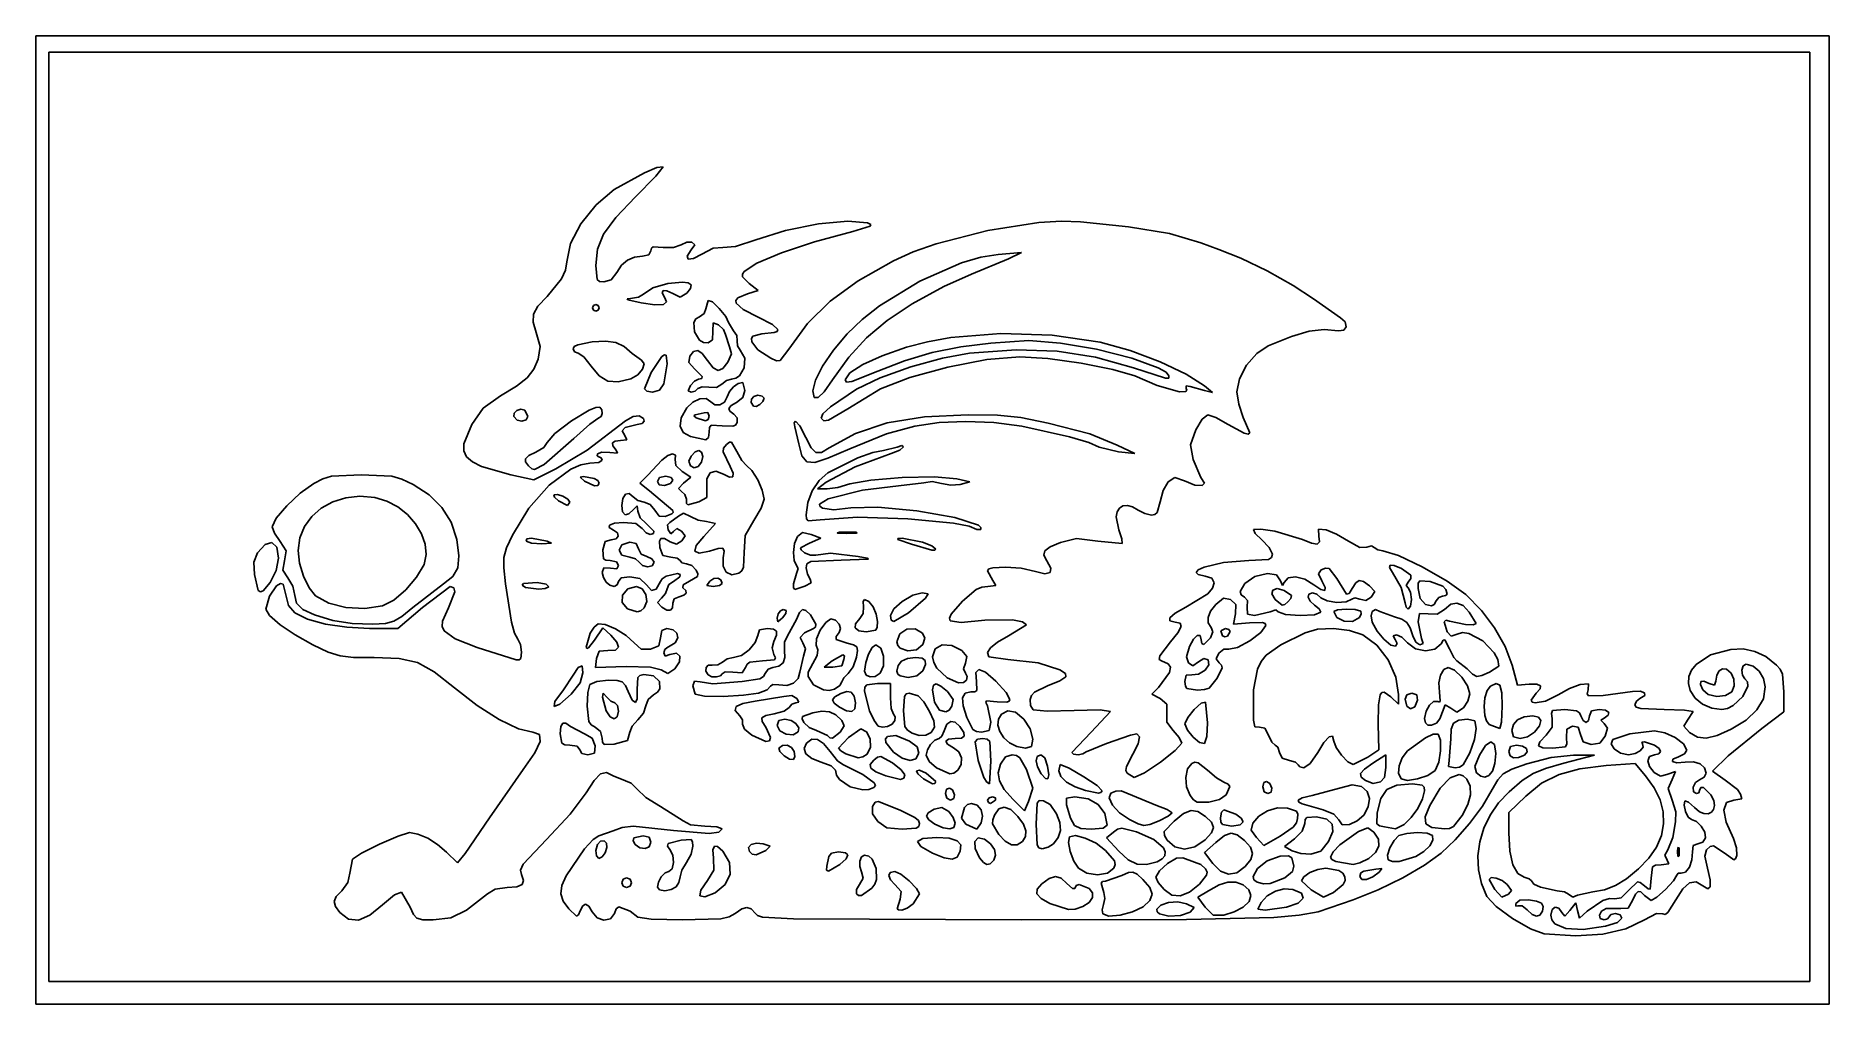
# Model space of a CAD drawing. Extents: x 0 to 156, y 0 to 84.
import ezdxf

# ---------------------------------------------------------------- set-up
doc = ezdxf.new("R2010")
doc.units = 0

msp = doc.modelspace()

# ---------------------------------------------------------------- linework, layer by layer
at = {"layer": 'Layer 1'}
for p, q in [((0, 42.192222), (0, 84.384444)), ((0, 84.384444), (78.175556, 84.384444)), ((77.893333, 82.973333), (1.128889, 82.973333)), ((1.128889, 82.973333), (1.128889, 42.474444)), ((154.657778, 82.973333), (77.893333, 82.973333)), ((78.175556, 84.384444), (156.351111, 84.384444)), ((154.657778, 42.474444), (154.657778, 82.973333)), ((156.351111, 84.384444), (156.351111, 42.192222)), ((50.408922, 70.987942), (53.068321, 72.462782)), ((54.040351, 72.146761), (52.294762, 70.354714)), ((53.068321, 72.462782), (54.151394, 72.90502)), ((54.686155, 72.972362), (54.040351, 72.146761)), ((54.151394, 72.90502), (54.686155, 72.972362)), ((48.837185, 69.657118), (50.408922, 70.987942)), ((47.527117, 68.010966), (48.837185, 69.657118)), ((52.294762, 70.354714), (50.560213, 68.545932)), ((46.627895, 66.277674), (47.527117, 68.010966)), ((50.560213, 68.545932), (49.49977, 67.111962)), ((62.759988, 66.608612), (65.352202, 67.422532)), ((65.352202, 67.422532), (68.226762, 67.997569)), ((71.23888, 67.347843), (67.888142, 66.437034)), ((68.226762, 67.997569), (70.805159, 68.246325)), ((70.805159, 68.246325), (72.50888, 68.081403)), ((72.7406, 67.788), (71.23888, 67.347843)), ((72.50888, 68.081403), (72.80393, 67.931391)), ((72.80393, 67.931391), (72.7406, 67.788)), ((78.508329, 66.259124), (82.993893, 67.426273)), ((82.993893, 67.426273), (87.443551, 68.119816)), ((87.443551, 68.119816), (89.408407, 68.237651)), ((89.408407, 68.237651), (91.068477, 68.175485)), ((91.068477, 68.175485), (95.25, 67.748694)), ((95.25, 67.748694), (98.844571, 67.151039)), ((46.288695, 64.685429), (46.627895, 66.277674)), ((48.969244, 65.804332), (48.824444, 64.374569)), ((49.49977, 67.111962), (48.969244, 65.804332)), ((53.622222, 65.652737), (53.667155, 65.874417)), ((53.667155, 65.874417), (53.830237, 65.989747)), ((53.830237, 65.989747), (54.680556, 65.948836)), ((54.680556, 65.948836), (55.60144, 65.927168)), ((55.60144, 65.927168), (56.26021, 66.175604)), ((56.26021, 66.175604), (56.748268, 66.405092)), ((56.748268, 66.405092), (57.189616, 66.409078)), ((57.134537, 65.740691), (56.784078, 65.200426)), ((57.439652, 66.188048), (57.134537, 65.740691)), ((57.189616, 66.409078), (57.439652, 66.188048)), ((58.075254, 65.369561), (59.060429, 65.878112)), ((59.060429, 65.878112), (59.899197, 65.927599)), ((59.899197, 65.927599), (61.011406, 66.028176)), ((61.011406, 66.028176), (62.759988, 66.608612)), ((67.888142, 66.437034), (65.005041, 65.483156)), ((76.498589, 65.54928), (78.508329, 66.259124)), ((98.844571, 67.151039), (101.557136, 66.341963)), ((101.557136, 66.341963), (103.152222, 65.761551)), ((103.152222, 65.761551), (105.047179, 65.020567)), ((46.170408, 63.976185), (46.288695, 64.685429)), ((48.824444, 64.374569), (48.929239, 63.151506)), ((50.654562, 63.773857), (51.071497, 64.403779)), ((51.071497, 64.403779), (51.578147, 64.846377)), ((51.578147, 64.846377), (52.183892, 65.107583)), ((52.183892, 65.107583), (52.898113, 65.193333)), ((52.898113, 65.193333), (53.440457, 65.308652)), ((53.440457, 65.308652), (53.622222, 65.652737)), ((56.784078, 65.200426), (56.881708, 64.935733)), ((56.881708, 64.935733), (57.340931, 64.980737)), ((57.340931, 64.980737), (58.075254, 65.369561)), ((62.866391, 64.588123), (61.749003, 63.853852)), ((65.005041, 65.483156), (62.866391, 64.588123)), ((71.695251, 63.046944), (74.775681, 64.782635)), ((74.775681, 64.782635), (76.498589, 65.54928)), ((80.70062, 64.606977), (77.066307, 63.012536)), ((82.390808, 65.100344), (80.70062, 64.606977)), ((81.562222, 63.621259), (84.807778, 64.946436)), ((83.902739, 65.341928), (82.390808, 65.100344)), ((85.936667, 65.4922), (83.902739, 65.341928)), ((84.807778, 64.946436), (85.936667, 65.4922)), ((105.047179, 65.020567), (107.357876, 63.901511)), ((44.59202, 61.665555), (45.83628, 63.215241)), ((45.83628, 63.215241), (46.170408, 63.976185)), ((48.929239, 63.151506), (49.138737, 62.971567)), ((49.138737, 62.971567), (49.522753, 62.935555)), ((49.522753, 62.935555), (50.158182, 63.134611)), ((50.158182, 63.134611), (50.654562, 63.773857)), ((55.094837, 62.803279), (53.778054, 62.418365)), ((56.389173, 62.929009), (55.094837, 62.803279)), ((56.860931, 62.862023), (56.389173, 62.929009)), ((57.126688, 62.691052), (56.860931, 62.862023)), ((57.076571, 62.376432), (57.126688, 62.691052)), ((61.749003, 63.853852), (61.604578, 63.61655)), ((61.604578, 63.61655), (61.616215, 63.394042)), ((61.616215, 63.394042), (62.185389, 62.806958)), ((62.185389, 62.806958), (62.970842, 62.180661)), ((69.247545, 61.268498), (71.695251, 63.046944)), ((77.066307, 63.012536), (73.561466, 60.853876)), ((79.17495, 62.536939), (81.562222, 63.621259)), ((107.357876, 63.901511), (109.626301, 62.642267)), ((109.626301, 62.642267), (111.39444, 61.480716)), ((43.774456, 60.821398), (44.59202, 61.665555)), ((51.84431, 61.48999), (51.563189, 61.453824)), ((51.563189, 61.453824), (51.624519, 61.379764)), ((51.624519, 61.379764), (52.775556, 61.117556)), ((52.54849, 61.618406), (51.84431, 61.48999)), ((52.973199, 61.878771), (52.54849, 61.618406)), ((52.775556, 61.117556), (53.975188, 60.950784)), ((53.778054, 62.418365), (52.973199, 61.878771)), ((53.975188, 60.950784), (54.712907, 60.977287)), ((54.592999, 61.984634), (54.690069, 62.181764)), ((54.798042, 61.609006), (54.592999, 61.984634)), ((54.690069, 62.181764), (55.023756, 62.171921)), ((54.712907, 60.977287), (54.987572, 61.196787)), ((54.987572, 61.196787), (54.798042, 61.609006)), ((54.798042, 61.609006), (54.798042, 61.609006)), ((55.023756, 62.171921), (55.52856, 61.926625)), ((55.52856, 61.926625), (56.187001, 61.62484)), ((56.187001, 61.62484), (56.743877, 61.963353)), ((56.743877, 61.963353), (57.076571, 62.376432)), ((58.607274, 61.335423), (58.42, 60.60432)), ((58.982678, 61.194443), (58.607274, 61.335423)), ((59.586735, 60.626847), (58.982678, 61.194443)), ((61.196732, 61.541572), (61.042153, 61.328846)), ((61.042153, 61.328846), (61.066936, 61.093799)), ((61.066936, 61.093799), (61.66065, 60.543698)), ((62.037914, 61.913101), (61.196732, 61.541572)), ((62.970842, 62.180661), (62.037914, 61.913101)), ((67.282176, 59.320302), (69.247545, 61.268498)), ((74.215013, 59.581754), (76.407682, 61.024456)), ((76.407682, 61.024456), (79.17495, 62.536939)), ((111.39444, 61.480716), (113.758819, 59.818662)), ((43.350329, 59.445816), (43.379943, 60.144351)), ((43.627466, 58.537198), (43.350329, 59.445816)), ((43.379943, 60.144351), (43.774456, 60.821398)), ((48.625125, 60.877097), (48.542222, 60.677777)), ((48.542222, 60.677777), (48.625125, 60.478458)), ((48.824444, 60.959999), (48.625125, 60.877097)), ((48.625125, 60.478458), (48.824444, 60.395555)), ((49.023764, 60.877097), (48.824444, 60.959999)), ((48.824444, 60.395555), (49.023764, 60.478458)), ((49.106667, 60.677777), (49.023764, 60.877097)), ((49.023764, 60.478458), (49.106667, 60.677777)), ((49.106667, 60.677777), (49.106667, 60.677777)), ((57.531642, 59.72422), (57.361194, 59.405006)), ((57.855556, 59.912884), (57.531642, 59.72422)), ((58.257065, 60.174867), (57.855556, 59.912884)), ((58.42, 60.60432), (58.257065, 60.174867)), ((60.148131, 59.927559), (59.586735, 60.626847)), ((60.395556, 59.391504), (60.148131, 59.927559)), ((61.66065, 60.543698), (62.990002, 59.865189)), ((62.990002, 59.865189), (64.22357, 59.238862)), ((72.033119, 59.655237), (70.747766, 58.42627)), ((73.561466, 60.853876), (72.033119, 59.655237)), ((72.416197, 58.081153), (74.215013, 59.581754)), ((113.758819, 59.818662), (114.147615, 59.453094)), ((114.147615, 59.453094), (114.233064, 59.041137)), ((43.956755, 57.310598), (43.627466, 58.537198)), ((57.361194, 59.405006), (57.412773, 58.580593)), ((57.412773, 58.580593), (57.874443, 57.850973)), ((57.874443, 57.850973), (58.21661, 57.65025)), ((58.610356, 57.627471), (58.997667, 57.904317)), ((58.997667, 57.904317), (59.034948, 58.654961)), ((59.034948, 58.654961), (59.043264, 59.389875)), ((59.043264, 59.389875), (59.528837, 59.213693)), ((59.528837, 59.213693), (59.941638, 58.808906)), ((59.941638, 58.808906), (60.113333, 58.348284)), ((60.113333, 58.348284), (60.462166, 57.28933)), ((60.838509, 58.685937), (60.395556, 59.391504)), ((61.11269, 58.278484), (60.838509, 58.685937)), ((61.149868, 57.815093), (61.11269, 58.278484)), ((62.515573, 58.224091), (62.386898, 58.001422)), ((62.386898, 58.001422), (62.422177, 57.718054)), ((63.288333, 58.42432), (62.515573, 58.224091)), ((64.372577, 58.51919), (63.288333, 58.42432)), ((64.22357, 59.238862), (64.684376, 58.79045)), ((64.625042, 58.632724), (64.372577, 58.51919)), ((64.684376, 58.79045), (64.625042, 58.632724)), ((65.648755, 57.07536), (67.282176, 59.320302)), ((70.747766, 58.42627), (69.546392, 56.998447)), ((70.878249, 56.395672), (72.416197, 58.081153)), ((79.765161, 58.087219), (77.751732, 57.729567)), ((84.129727, 58.443973), (79.765161, 58.087219)), ((88.610049, 58.314081), (84.129727, 58.443973)), ((92.8047, 57.687246), (88.610049, 58.314081)), ((109.464468, 58.190978), (107.453551, 57.38165)), ((111.0262, 58.647743), (109.464468, 58.190978)), ((112.334129, 58.792928), (111.0262, 58.647743)), ((113.583633, 58.667517), (112.334129, 58.792928)), ((114.037595, 58.730156), (113.583633, 58.667517)), ((114.233064, 59.041137), (114.037595, 58.730156)), ((43.791079, 56.206587), (43.956755, 57.310598)), ((46.947636, 57.310668), (46.848889, 57.122288)), ((46.848889, 57.122288), (46.972067, 56.842881)), ((47.25105, 57.469089), (46.947636, 57.310668)), ((46.972067, 56.842881), (47.268217, 56.726666)), ((48.51492, 57.711275), (47.25105, 57.469089)), ((47.268217, 56.726666), (47.780818, 56.39959)), ((47.780818, 56.39959), (48.424394, 55.613215)), ((49.659292, 57.776768), (48.51492, 57.711275)), ((50.552747, 57.651867), (49.659292, 57.776768)), ((51.294462, 57.308149), (50.552747, 57.651867)), ((51.983612, 56.717192), (51.294462, 57.308149)), ((52.797171, 56.107979), (51.983612, 56.717192)), ((54.589372, 56.427324), (53.64344, 55.059991)), ((54.823125, 56.588364), (54.589372, 56.427324)), ((54.957472, 56.561268), (54.823125, 56.588364)), ((55.033333, 55.791817), (54.957472, 56.561268)), ((57.019546, 56.464357), (56.923043, 55.91789)), ((57.344445, 56.878549), (57.019546, 56.464357)), ((57.703216, 56.954528), (57.344445, 56.878549)), ((58.107001, 56.689531), (57.703216, 56.954528)), ((58.566945, 56.080795), (58.107001, 56.689531)), ((58.21661, 57.65025), (58.610356, 57.627471)), ((60.652967, 56.688492), (60.338837, 55.952602)), ((60.462166, 57.28933), (60.652967, 56.688492)), ((61.172722, 57.363586), (61.149868, 57.815093)), ((61.412467, 56.984708), (61.172722, 57.363586)), ((61.803999, 56.292957), (61.412467, 56.984708)), ((61.753758, 55.461328), (61.803999, 56.292957)), ((62.422177, 57.718054), (62.961043, 57.032237)), ((62.961043, 57.032237), (64.085064, 56.29267)), ((64.085064, 56.29267), (64.565467, 56.070802)), ((64.890703, 56.079485), (65.648755, 57.07536)), ((69.546392, 56.998447), (68.591333, 55.606146)), ((69.468184, 54.398333), (70.878249, 56.395672)), ((73.785131, 56.504796), (72.090848, 55.730867)), ((75.917778, 57.254114), (73.785131, 56.504796)), ((75.722118, 56.070186), (78.135789, 56.776873)), ((77.751732, 57.729567), (75.917778, 57.254114)), ((79.04577, 56.298967), (76.285822, 55.530848)), ((78.135789, 56.776873), (80.646111, 57.289112)), ((81.411823, 56.730417), (79.04577, 56.298967)), ((80.646111, 57.289112), (83.255556, 57.607516)), ((85.476521, 57.00882), (81.411823, 56.730417)), ((82.90405, 56.165684), (85.795556, 56.418903)), ((83.255556, 57.607516), (86.566073, 57.837898)), ((89.051915, 56.904673), (85.476521, 57.00882)), ((85.795556, 56.418903), (88.230047, 56.265451)), ((86.566073, 57.837898), (89.323333, 57.591291)), ((92.377308, 56.396749), (89.051915, 56.904673)), ((89.323333, 57.591291), (92.488619, 57.069809)), ((95.692002, 55.463824), (92.377308, 56.396749)), ((92.488619, 57.069809), (95.551026, 56.295102)), ((95.399613, 56.960517), (92.8047, 57.687246)), ((98.01446, 55.985873), (95.399613, 56.960517)), ((95.551026, 56.295102), (97.863197, 55.460951)), ((106.446654, 56.699519), (105.565891, 55.673304)), ((107.453551, 57.38165), (106.446654, 56.699519)), ((42.832148, 54.583314), (43.424768, 55.334387)), ((43.424768, 55.334387), (43.791079, 56.206587)), ((48.424394, 55.613215), (49.12683, 54.759489)), ((49.12683, 54.759489), (49.882012, 54.305696)), ((51.875244, 54.492477), (52.487179, 54.84954)), ((52.487179, 54.84954), (52.904519, 55.342438)), ((53.037703, 55.81423), (52.797171, 56.107979)), ((52.904519, 55.342438), (53.037703, 55.81423)), ((53.64344, 55.059991), (53.057778, 53.633466)), ((54.758096, 54.063928), (55.033333, 55.791817)), ((56.923043, 55.91789), (57.43295, 55.365404)), ((57.43295, 55.365404), (58.102095, 54.687476)), ((59.051969, 55.449404), (58.566945, 56.080795)), ((59.483883, 55.219388), (59.051969, 55.449404)), ((59.900302, 55.388028), (59.483883, 55.219388)), ((60.338837, 55.952602), (59.900302, 55.388028)), ((61.02941, 54.547955), (61.343727, 54.762434)), ((61.343727, 54.762434), (61.753758, 55.461328)), ((64.565467, 56.070802), (64.890703, 56.079485)), ((68.591333, 55.606146), (67.960882, 54.378731)), ((70.970554, 55.004616), (70.559876, 54.398333)), ((72.090848, 55.730867), (70.970554, 55.004616)), ((71.130801, 54.266924), (73.402622, 55.168439)), ((73.402622, 55.168439), (75.722118, 56.070186)), ((76.285822, 55.530848), (73.621752, 54.581172)), ((76.204941, 54.620692), (79.499183, 55.518311)), ((79.499183, 55.518311), (82.90405, 56.165684)), ((88.230047, 56.265451), (91.141194, 55.863556)), ((91.141194, 55.863556), (93.884245, 55.320923)), ((93.884245, 55.320923), (95.814444, 54.745258)), ((98.493712, 54.542988), (95.692002, 55.463824)), ((95.814444, 54.745258), (97.755321, 53.922682)), ((97.863197, 55.460951), (98.535646, 55.082142)), ((100.293808, 54.912077), (98.01446, 55.985873)), ((98.535646, 55.082142), (98.777778, 54.761141)), ((98.777778, 54.761141), (98.767684, 54.55131)), ((101.882222, 53.887895), (100.293808, 54.912077)), ((105.565891, 55.673304), (104.943232, 54.496393)), ((40.521416, 53.007641), (41.901578, 53.844141)), ((41.901578, 53.844141), (42.832148, 54.583314)), ((49.882012, 54.305696), (50.771098, 54.225477)), ((50.771098, 54.225477), (51.875244, 54.492477)), ((51.875244, 54.492477), (51.875244, 54.492477)), ((53.057778, 53.633466), (53.267087, 53.426206)), ((53.267087, 53.426206), (53.770318, 53.34)), ((53.770318, 53.34), (54.380474, 53.509492)), ((54.380474, 53.509492), (54.758096, 54.063928)), ((54.758096, 54.063928), (54.758096, 54.063928)), ((57.074384, 53.904444), (56.866402, 53.447111)), ((56.866402, 53.447111), (57.130953, 53.34)), ((57.427751, 54.303083), (57.074384, 53.904444)), ((57.130953, 53.34), (57.474093, 53.427757)), ((57.782333, 54.468889), (57.427751, 54.303083)), ((57.474093, 53.427757), (57.724655, 53.638746)), ((57.724655, 53.638746), (58.081628, 53.800563)), ((57.724655, 53.638746), (57.724655, 53.638746)), ((58.065017, 54.522843), (57.782333, 54.468889)), ((58.102095, 54.687476), (58.065017, 54.522843)), ((58.081628, 53.800563), (58.68412, 53.76731)), ((58.68412, 53.76731), (59.356595, 53.7473)), ((59.356595, 53.7473), (59.820697, 54.033008)), ((59.820697, 54.033008), (60.215257, 54.340849)), ((60.215257, 54.340849), (60.655889, 54.468889)), ((60.488173, 53.381), (60.281532, 52.924112)), ((60.830526, 53.786158), (60.488173, 53.381)), ((60.655889, 54.468889), (61.02941, 54.547955)), ((61.23975, 54.075931), (60.830526, 53.786158)), ((61.647002, 54.186667), (61.23975, 54.075931)), ((61.634282, 52.858775), (61.806667, 53.47506)), ((61.806667, 53.47506), (61.647002, 54.186667)), ((67.960882, 54.378731), (67.733333, 53.445565)), ((67.733333, 53.445565), (67.851995, 52.882898)), ((68.194337, 52.861631), (68.739889, 53.370523)), ((68.739889, 53.370523), (69.468184, 54.398333)), ((71.543333, 53.605052), (69.278785, 52.060183)), ((69.468184, 54.398333), (69.468184, 54.398333)), ((70.559876, 54.398333), (70.682935, 54.217114)), ((70.682935, 54.217114), (71.130801, 54.266924)), ((70.782708, 51.889166), (73.64531, 53.616733)), ((73.621752, 54.581172), (71.543333, 53.605052)), ((73.64531, 53.616733), (76.204941, 54.620692)), ((97.755321, 53.922682), (99.724412, 53.354508)), ((98.767684, 54.55131), (98.493712, 54.542988)), ((99.724412, 53.354508), (100.256832, 53.393566)), ((100.256832, 53.393566), (100.349206, 53.499992)), ((100.302526, 53.666678), (100.282837, 53.871757)), ((100.282837, 53.871757), (100.638647, 53.826241)), ((100.349206, 53.499992), (100.302526, 53.666678)), ((100.638647, 53.826241), (101.882222, 53.475534)), ((102.587778, 53.291946), (101.882222, 53.887895)), ((101.882222, 53.475534), (102.587778, 53.291946)), ((104.943232, 54.496393), (104.710642, 53.362171)), ((104.710642, 53.362171), (104.879005, 52.287505)), ((38.004713, 50.513615), (39.011976, 51.948963)), ((39.011976, 51.948963), (40.521416, 53.007641)), ((41.935534, 51.745403), (41.697135, 51.50624)), ((42.28537, 51.854868), (41.935534, 51.745403)), ((42.641023, 51.772038), (42.28537, 51.854868)), ((42.897778, 51.206677), (42.641023, 51.772038)), ((48.249414, 51.759607), (46.700347, 50.822917)), ((48.830378, 52.011126), (48.249414, 51.759607)), ((49.161466, 52.036133), (48.830378, 52.011126)), ((49.341842, 51.798696), (49.161466, 52.036133)), ((49.381368, 51.48061), (49.341842, 51.798696)), ((56.745883, 51.955878), (56.265854, 51.08693)), ((57.269884, 52.467706), (56.745883, 51.955878)), ((57.879545, 52.749779), (57.269884, 52.467706)), ((58.446737, 52.769266), (57.879545, 52.749779)), ((58.843333, 52.493333), (58.446737, 52.769266)), ((59.189935, 52.220126), (58.843333, 52.493333)), ((59.625298, 52.224854), (59.189935, 52.220126)), ((60.029228, 52.471516), (59.625298, 52.224854)), ((60.281532, 52.924112), (60.029228, 52.471516)), ((60.429425, 51.923787), (60.625442, 52.17444)), ((60.509596, 51.675088), (60.429425, 51.923787)), ((60.862489, 51.413404), (60.509596, 51.675088)), ((60.625442, 52.17444), (61.101111, 52.441983)), ((61.101111, 52.441983), (61.634282, 52.858775)), ((62.397917, 52.733521), (62.376722, 52.429094)), ((62.376722, 52.429094), (62.556811, 52.119485)), ((62.593245, 52.965503), (62.397917, 52.733521)), ((62.556811, 52.119485), (62.794318, 52.085217)), ((62.935556, 53.057778), (62.593245, 52.965503)), ((62.794318, 52.085217), (63.108524, 52.245895)), ((63.334194, 52.985026), (62.935556, 53.057778)), ((63.108524, 52.245895), (63.382671, 52.516024)), ((63.5, 52.810111), (63.334194, 52.985026)), ((63.382671, 52.516024), (63.5, 52.810111)), ((63.5, 52.810111), (63.5, 52.810111)), ((67.851995, 52.882898), (68.194337, 52.861631)), ((69.278785, 52.060183), (68.617345, 51.434017)), ((69.095437, 50.886375), (70.782708, 51.889166)), ((70.782708, 51.889166), (70.782708, 51.889166)), ((104.879005, 52.287505), (105.275086, 51.121959)), ((37.318385, 48.838509), (38.004713, 50.513615)), ((41.697135, 51.50624), (41.675792, 51.199977)), ((41.675792, 51.199977), (41.951601, 50.905965)), ((41.951601, 50.905965), (42.362228, 50.809708)), ((42.362228, 50.809708), (42.735134, 50.910261)), ((42.735134, 50.910261), (42.897778, 51.206677)), ((42.897778, 51.206677), (42.897778, 51.206677)), ((46.700347, 50.822917), (45.239251, 49.717819)), ((46.892004, 49.294209), (48.308993, 50.556993)), ((51.412964, 50.832207), (48.053758, 48.291345)), ((48.308993, 50.556993), (49.079226, 51.082222)), ((49.079226, 51.082222), (49.290383, 51.201808)), ((49.290383, 51.201808), (49.381368, 51.48061)), ((51.123931, 49.960694), (51.382591, 50.252743)), ((51.382591, 50.252743), (52.422778, 50.513457)), ((52.077918, 51.216441), (51.412964, 50.832207)), ((52.612409, 51.270843), (52.077918, 51.216441)), ((52.422778, 50.513457), (52.85275, 50.59811)), ((52.964856, 51.045863), (52.612409, 51.270843)), ((52.85275, 50.59811), (53.039206, 50.798598)), ((53.039206, 50.798598), (52.964856, 51.045863)), ((56.265854, 51.08693), (56.162855, 50.37045)), ((56.162855, 50.37045), (56.43476, 49.822346)), ((57.364501, 51.279103), (57.479695, 51.360124)), ((57.573333, 51.082222), (57.364501, 51.279103)), ((57.479695, 51.360124), (58.255806, 51.535751)), ((58.376739, 50.822756), (57.573333, 51.082222)), ((57.573333, 51.082222), (57.573333, 51.082222)), ((58.255806, 51.535751), (58.588868, 51.548397)), ((58.615444, 50.954324), (58.376739, 50.822756)), ((58.588868, 51.548397), (58.702222, 51.253528)), ((58.702222, 51.253528), (58.615444, 50.954324)), ((58.702222, 49.848293), (58.727228, 50.258837)), ((58.727228, 50.258837), (58.863573, 50.458783)), ((58.863573, 50.458783), (59.838251, 50.408261)), ((59.838251, 50.408261), (60.781001, 50.356551)), ((60.781001, 50.356551), (61.014099, 50.469791)), ((61.153849, 51.09722), (60.862489, 51.413404)), ((61.014099, 50.469791), (61.151852, 50.689349)), ((61.151852, 50.689349), (61.153849, 51.09722)), ((66.241718, 50.8), (66.113979, 50.65492)), ((66.113979, 50.65492), (66.174928, 50.306111)), ((66.174928, 50.306111), (66.526506, 48.824444)), ((66.614171, 50.385486), (66.241718, 50.8)), ((67.14157, 49.388889), (66.614171, 50.385486)), ((68.617345, 51.434017), (68.454202, 51.057443)), ((68.454202, 51.057443), (68.697861, 50.844392)), ((68.697861, 50.844392), (69.095437, 50.886375)), ((74.219883, 50.646864), (71.451734, 49.744626)), ((74.163502, 49.709951), (76.630313, 50.369148)), ((77.486141, 51.183618), (74.219883, 50.646864)), ((76.630313, 50.369148), (78.758573, 50.67751)), ((81.28, 51.361921), (77.486141, 51.183618)), ((78.758573, 50.67751), (81.094987, 50.780886)), ((81.094987, 50.780886), (83.534049, 50.67924)), ((83.829961, 51.326187), (81.28, 51.361921)), ((83.534049, 50.67924), (85.970254, 50.372532)), ((85.874649, 51.127049), (83.829961, 51.326187)), ((88.273376, 50.629839), (85.874649, 51.127049)), ((85.970254, 50.372532), (90.132951, 49.439058)), ((91.885454, 49.699892), (88.273376, 50.629839)), ((101.132711, 50.050689), (100.678451, 48.74448)), ((101.692017, 50.984273), (101.132711, 50.050689)), ((102.179747, 51.364224), (101.692017, 50.984273)), ((102.881705, 51.115672), (102.179747, 51.364224)), ((103.953437, 50.517778), (102.881705, 51.115672)), ((105.348137, 49.75093), (103.953437, 50.517778)), ((105.275086, 51.121959), (105.833333, 49.781404)), ((37.309517, 48.211474), (37.318385, 48.838509)), ((44.300951, 48.516336), (43.603333, 48.1007)), ((44.591111, 48.936069), (44.300951, 48.516336)), ((44.316647, 47.036431), (46.892004, 49.294209)), ((45.239251, 49.717819), (44.591111, 48.936069)), ((50.274557, 48.909326), (50.496575, 49.058525)), ((50.30626, 48.651912), (50.274557, 48.909326)), ((50.588333, 48.279123), (50.30626, 48.651912)), ((50.496575, 49.058525), (50.975666, 49.106667)), ((50.975666, 49.106667), (51.52185, 49.184435)), ((51.346594, 49.551511), (51.123931, 49.960694)), ((51.52185, 49.184435), (51.346594, 49.551511)), ((56.43476, 49.822346), (57.079444, 49.458527)), ((57.079444, 49.458527), (58.425899, 49.181606)), ((58.425899, 49.181606), (58.649313, 49.385346)), ((58.649313, 49.385346), (58.702222, 49.848293)), ((58.702222, 49.848293), (58.702222, 49.848293)), ((60.208188, 48.758029), (59.961965, 48.456319)), ((60.467188, 48.976731), (60.208188, 48.758029)), ((60.66022, 48.978202), (60.467188, 48.976731)), ((61.102364, 48.159422), (60.66022, 48.978202)), ((66.526506, 48.824444), (66.783811, 47.776563)), ((67.601433, 48.491801), (67.14157, 49.388889)), ((68.013739, 48.074379), (67.601433, 48.491801)), ((69.152203, 48.469872), (68.49262, 48.084458)), ((71.451734, 49.744626), (69.152203, 48.469872)), ((70.978889, 48.40487), (74.163502, 49.709951)), ((75.089664, 48.552151), (73.895675, 48.26)), ((75.495894, 48.697598), (75.089664, 48.552151)), ((75.32467, 48.280012), (75.635556, 48.56303)), ((75.635556, 48.56303), (75.495894, 48.697598)), ((90.132951, 49.439058), (91.816432, 48.932241)), ((91.816432, 48.932241), (92.71, 48.541263)), ((94.284343, 48.724721), (91.885454, 49.699892)), ((92.71, 48.541263), (94.403333, 48.146044)), ((95.814444, 47.979262), (94.284343, 48.724721)), ((100.678451, 48.74448), (100.905835, 47.469679)), ((105.710132, 49.664266), (105.348137, 49.75093)), ((105.833333, 49.781404), (105.710132, 49.664266)), ((37.550673, 47.69002), (37.309517, 48.211474)), ((38.062224, 47.248077), (37.550673, 47.69002)), ((38.86454, 46.85957), (38.062224, 47.248077)), ((42.9798, 47.801713), (42.681845, 47.536108)), ((42.681845, 47.536108), (42.682357, 47.253958)), ((42.682357, 47.253958), (42.954222, 46.905333)), ((43.603333, 48.1007), (42.9798, 47.801713)), ((43.487576, 46.596425), (44.316647, 47.036431)), ((44.316647, 47.036431), (44.316647, 47.036431)), ((48.053758, 48.291345), (45.341131, 46.660407)), ((46.633185, 46.609161), (47.510457, 46.995179)), ((47.510457, 46.995179), (48.302345, 47.131111)), ((48.302345, 47.131111), (49.069717, 47.214014)), ((48.928486, 47.775743), (48.959843, 47.968535)), ((49.09001, 47.695556), (48.928486, 47.775743)), ((48.959843, 47.968535), (49.345213, 48.111626)), ((49.069717, 47.214014), (49.388889, 47.413333)), ((49.301093, 47.612653), (49.09001, 47.695556)), ((49.388889, 47.413333), (49.301093, 47.612653)), ((49.345213, 48.111626), (50.034831, 48.072325)), ((50.034831, 48.072325), (50.700808, 48.007189)), ((50.700808, 48.007189), (50.588333, 48.279123)), ((54.588825, 47.397515), (53.351125, 46.110629)), ((55.095038, 47.819457), (54.588825, 47.397515)), ((55.515444, 47.971585), (55.095038, 47.819457)), ((55.763007, 47.849929), (55.515444, 47.971585)), ((55.750691, 47.450519), (55.763007, 47.849929)), ((55.802785, 46.929488), (55.750691, 47.450519)), ((56.347696, 46.42244), (55.802785, 46.929488)), ((57.133894, 47.76691), (56.927521, 47.305752)), ((56.927521, 47.305752), (57.069668, 46.916763)), ((57.069668, 46.916763), (57.398608, 46.742378)), ((57.490797, 48.12838), (57.133894, 47.76691)), ((57.813655, 48.241396), (57.490797, 48.12838)), ((57.747765, 46.866634), (58.024902, 47.219291)), ((58.047603, 48.107969), (57.813655, 48.241396)), ((58.024902, 47.219291), (58.137778, 47.730111)), ((58.137778, 47.730111), (58.047603, 48.107969)), ((58.137778, 47.730111), (58.137778, 47.730111)), ((59.961965, 48.456319), (59.917515, 48.134748)), ((59.917515, 48.134748), (60.530526, 46.864645)), ((61.538322, 47.367763), (61.102364, 48.159422)), ((61.968719, 46.942911), (61.538322, 47.367763)), ((62.431281, 46.513334), (61.968719, 46.942911)), ((66.783811, 47.776563), (67.211398, 47.258176)), ((67.211398, 47.258176), (67.924768, 47.212146)), ((67.924768, 47.212146), (69.039424, 47.581335)), ((68.49262, 48.084458), (68.013739, 48.074379)), ((69.039424, 47.581335), (70.978889, 48.40487)), ((69.039424, 47.581335), (69.039424, 47.581335)), ((71.658857, 47.615732), (69.040364, 46.297255)), ((71.436911, 46.816984), (74.577222, 47.994542)), ((72.967445, 48.079735), (71.658857, 47.615732)), ((73.895675, 48.26), (72.967445, 48.079735)), ((74.577222, 47.994542), (75.32467, 48.280012)), ((94.403333, 48.146044), (95.814444, 47.979262)), ((100.905835, 47.469679), (101.584788, 45.904545)), ((23.050863, 44.516876), (24.246584, 45.379911)), ((24.246584, 45.379911), (25.01616, 45.781763)), ((25.01616, 45.781763), (25.779252, 46.008543)), ((25.779252, 46.008543), (28.373036, 46.136083)), ((28.373036, 46.136083), (31.037447, 46.010248)), ((31.037447, 46.010248), (31.903052, 45.755734)), ((31.903052, 45.755734), (32.884762, 45.293734)), ((41.422949, 46.138581), (38.86454, 46.85957)), ((43.410042, 45.686627), (41.422949, 46.138581)), ((42.954222, 46.905333), (43.234883, 46.662167)), ((43.234883, 46.662167), (43.487576, 46.596425)), ((45.341131, 46.660407), (43.410042, 45.686627)), ((44.76344, 45.217541), (46.633185, 46.609161)), ((47.743028, 45.993248), (47.452027, 45.912715)), ((47.452027, 45.912715), (47.820052, 45.569914)), ((48.673862, 45.816857), (47.743028, 45.993248)), ((47.820052, 45.569914), (48.692707, 45.170745)), ((48.986978, 45.62653), (48.673862, 45.816857)), ((49.106667, 45.407583), (48.986978, 45.62653)), ((48.991638, 45.205296), (49.106667, 45.407583)), ((49.106667, 45.407583), (49.106667, 45.407583)), ((53.351125, 46.110629), (52.656698, 45.40401)), ((52.656698, 45.40401), (53.492236, 44.748648)), ((54.186667, 45.55926), (54.37335, 45.888799)), ((54.34048, 45.250098), (54.186667, 45.55926)), ((54.186667, 45.55926), (54.186667, 45.55926)), ((54.37335, 45.888799), (54.91574, 46.002222)), ((55.323222, 45.386905), (54.79956, 45.206483)), ((54.91574, 46.002222), (55.397636, 45.896584)), ((55.528022, 45.654208), (55.323222, 45.386905)), ((55.397636, 45.896584), (55.528022, 45.654208)), ((56.020344, 44.940408), (56.467389, 45.399607)), ((57.112047, 45.92162), (56.347696, 46.42244)), ((56.467389, 45.399607), (57.112047, 45.92162)), ((57.398608, 46.742378), (57.747765, 46.866634)), ((58.514062, 45.792471), (58.512476, 44.977256)), ((58.792137, 46.295419), (58.514062, 45.792471)), ((59.291286, 46.439935), (58.792137, 46.295419)), ((59.956093, 46.179856), (59.291286, 46.439935)), ((60.477382, 45.922538), (59.956093, 46.179856)), ((60.759818, 45.966318), (60.477382, 45.922538)), ((60.530526, 46.864645), (60.784001, 46.288063)), ((60.784001, 46.288063), (60.759818, 45.966318)), ((62.932848, 45.705587), (62.431281, 46.513334)), ((63.33517, 44.784147), (62.932848, 45.705587)), ((68.283338, 45.624308), (67.695469, 44.744419)), ((68.156667, 44.904691), (68.905964, 45.488541)), ((69.040364, 46.297255), (68.283338, 45.624308)), ((68.905964, 45.488541), (71.436911, 46.816984)), ((72.784913, 45.676396), (70.978889, 45.33046)), ((75.541857, 45.896534), (72.784913, 45.676396)), ((75.212301, 45.155556), (77.428491, 45.421996)), ((78.34565, 45.946894), (75.541857, 45.896534)), ((77.428491, 45.421996), (78.1595, 45.542471)), ((78.1595, 45.542471), (78.949313, 45.378909)), ((80.292222, 45.7835), (78.34565, 45.946894)), ((78.949313, 45.378909), (79.770969, 45.217668)), ((81.421111, 45.519114), (80.292222, 45.7835)), ((80.595227, 45.294248), (81.421111, 45.519114)), ((98.719917, 45.505347), (98.285946, 44.77371)), ((99.31643, 45.906828), (98.719917, 45.505347)), ((100.138312, 45.605042), (99.31643, 45.906828)), ((101.050355, 45.241872), (100.138312, 45.605042)), ((101.584788, 45.904545), (101.892336, 45.416209)), ((101.892336, 45.416209), (101.67461, 45.187123)), ((21.867702, 43.416347), (23.050863, 44.516876)), ((27.018709, 44.118368), (25.885458, 43.763724)), ((28.251031, 44.2552), (27.018709, 44.118368)), ((29.549434, 44.151392), (28.251031, 44.2552)), ((30.591805, 43.845794), (29.549434, 44.151392)), ((31.552831, 43.333963), (30.591805, 43.845794)), ((32.884762, 45.293734), (34.298879, 44.392564)), ((34.298879, 44.392564), (35.405336, 43.291723)), ((42.975003, 43.217601), (44.76344, 45.217541)), ((45.472856, 44.428564), (45.155999, 44.39403)), ((45.155999, 44.39403), (45.22431, 44.185548)), ((45.22431, 44.185548), (45.556477, 43.872227)), ((45.947058, 44.272726), (45.472856, 44.428564)), ((45.556477, 43.872227), (46.338386, 43.462222)), ((46.378397, 44.017417), (45.947058, 44.272726)), ((46.566667, 43.753538), (46.378397, 44.017417)), ((48.692707, 45.170745), (48.991638, 45.205296)), ((51.171172, 44.078433), (51.082222, 43.445565)), ((51.402018, 44.444745), (51.171172, 44.078433)), ((51.720753, 44.5028), (51.402018, 44.444745)), ((52.073373, 44.210896), (51.720753, 44.5028)), ((52.493425, 43.881464), (52.073373, 44.210896)), ((53.024385, 43.744444), (52.493425, 43.881464)), ((53.492236, 44.748648), (55.522066, 43.019542)), ((54.79956, 45.206483), (54.34048, 45.250098)), ((56.274699, 44.704158), (56.020344, 44.940408)), ((56.593901, 44.424733), (56.274699, 44.704158)), ((56.726667, 43.996472), (56.593901, 44.424733)), ((56.737395, 43.641387), (56.726667, 43.996472)), ((58.494206, 44.166506), (57.792408, 43.764719)), ((58.512476, 44.977256), (58.494206, 44.166506)), ((63.233695, 43.218844), (63.5, 44.013493)), ((63.5, 44.013493), (63.33517, 44.784147)), ((67.695469, 44.744419), (67.313242, 43.728872)), ((69.003333, 44.9014), (68.156667, 44.904691)), ((68.333841, 43.581255), (69.067313, 44.050991)), ((69.932903, 45.026079), (69.003333, 44.9014)), ((69.067313, 44.050991), (72.079941, 44.800929)), ((70.978889, 45.33046), (69.932903, 45.026079)), ((72.079941, 44.800929), (75.212301, 45.155556)), ((79.770969, 45.217668), (80.595227, 45.294248)), ((98.013763, 43.785861), (97.771773, 42.842969)), ((98.285946, 44.77371), (98.013763, 43.785861)), ((101.67461, 45.187123), (101.050355, 45.241872)), ((1.128889, 42.474444), (1.128889, 1.975556)), ((20.602222, 41.604269), (20.962891, 42.353689)), ((20.962891, 42.353689), (21.867702, 43.416347)), ((24.04814, 42.492323), (23.410057, 41.621225)), ((24.884271, 43.214099), (24.04814, 42.492323)), ((25.885458, 43.763724), (24.884271, 43.214099)), ((32.400984, 42.658653), (31.552831, 43.333963)), ((33.104734, 41.862616), (32.400984, 42.658653)), ((35.405336, 43.291723), (36.202525, 41.993237)), ((41.549766, 40.870686), (42.975003, 43.217601)), ((46.338386, 43.462222), (46.566667, 43.753538)), ((46.566667, 43.753538), (46.566667, 43.753538)), ((51.082222, 43.445565), (51.161881, 42.89577)), ((51.161881, 42.89577), (51.3795, 42.649434)), ((51.3795, 42.649434), (51.70304, 42.717134)), ((51.70304, 42.717134), (52.100466, 43.109444)), ((52.100466, 43.109444), (52.419618, 43.432296)), ((52.419618, 43.432296), (52.484359, 42.974839)), ((52.484359, 42.974839), (52.695313, 42.394536)), ((52.695313, 42.394536), (53.198889, 41.884047)), ((53.557563, 43.554403), (53.024385, 43.744444)), ((53.957643, 43.034836), (53.557563, 43.554403)), ((54.337518, 42.515463), (53.957643, 43.034836)), ((54.868815, 42.505449), (54.337518, 42.515463)), ((55.462553, 42.721872), (54.868815, 42.505449)), ((55.269821, 41.98883), (56.023708, 42.517356)), ((55.567621, 42.846644), (55.462553, 42.721872)), ((55.522066, 43.019542), (55.567621, 42.846644)), ((56.023708, 42.517356), (56.475837, 42.787821)), ((56.475837, 42.787821), (57.069242, 42.49216)), ((56.844088, 43.500602), (56.737395, 43.641387)), ((57.792408, 43.764719), (56.844088, 43.500602)), ((57.069242, 42.49216), (57.744218, 42.180669)), ((62.593429, 42.151009), (63.233695, 43.218844)), ((67.313242, 43.728872), (67.173139, 42.648951)), ((67.173139, 42.648951), (67.197778, 42.279457)), ((67.197778, 42.279457), (67.341472, 42.106287)), ((68.349874, 43.383923), (68.333841, 43.581255)), ((68.581064, 43.227653), (68.349874, 43.383923)), ((68.368333, 42.207809), (71.63505, 42.427724)), ((69.568841, 43.086406), (68.581064, 43.227653)), ((71.057031, 43.253736), (69.568841, 43.086406)), ((73.420473, 43.314752), (71.057031, 43.253736)), ((71.63505, 42.427724), (76.01535, 42.299953)), ((76.822998, 42.977113), (73.420473, 43.314752)), ((76.01535, 42.299953), (79.993414, 41.917098)), ((80.125894, 42.396718), (76.822998, 42.977113)), ((82.190452, 41.729468), (80.125894, 42.396718)), ((94.277155, 42.913044), (94.189587, 42.480478)), ((94.189587, 42.480478), (94.4236, 41.340583)), ((94.479523, 43.232215), (94.277155, 42.913044)), ((94.780505, 43.421638), (94.479523, 43.232215)), ((95.163917, 43.464956), (94.780505, 43.421638)), ((95.613571, 43.345816), (95.163917, 43.464956)), ((96.113281, 43.047864), (95.613571, 43.345816)), ((96.675801, 42.752589), (96.113281, 43.047864)), ((97.258951, 42.62453), (96.675801, 42.752589)), ((97.565395, 42.668086), (97.258951, 42.62453)), ((97.771773, 42.842969), (97.565395, 42.668086)), ((154.657778, 1.975556), (154.657778, 42.474444)), ((154.657778, 42.474444), (154.657778, 42.474444)), ((0, 0), (0, 42.192222)), ((0, 42.192222), (0, 42.192222)), ((20.804862, 41.038956), (20.602222, 41.604269)), ((21.29206, 40.324989), (20.804862, 41.038956)), ((23.410057, 41.621225), (23.003013, 40.623636)), ((33.632553, 40.988607), (33.104734, 41.862616)), ((33.952913, 40.079379), (33.632553, 40.988607)), ((36.202525, 41.993237), (36.688838, 40.499134)), ((41.046662, 39.753402), (41.549766, 40.870686)), ((50.021652, 41.75627), (49.982873, 41.543797)), ((49.982873, 41.543797), (50.376667, 41.306504)), ((50.452956, 41.912513), (50.021652, 41.75627)), ((50.376667, 41.306504), (50.719647, 41.067383)), ((51.236742, 41.981114), (50.452956, 41.912513)), ((50.783038, 40.787942), (50.590327, 40.560276)), ((50.719647, 41.067383), (50.783038, 40.787942)), ((52.315514, 41.879783), (51.236742, 41.981114)), ((52.85685, 41.461368), (52.315514, 41.879783)), ((53.19906, 41.080596), (52.85685, 41.461368)), ((53.198889, 41.884047), (53.87461, 41.216901)), ((53.549, 40.922222), (53.19906, 41.080596)), ((53.844373, 41.00267), (53.549, 40.922222)), ((53.87461, 41.216901), (53.844373, 41.00267)), ((55.078203, 41.761475), (55.269821, 41.98883)), ((55.138851, 41.336541), (55.078203, 41.761475)), ((55.353437, 40.980053), (55.138851, 41.336541)), ((55.59145, 41.194205), (55.353437, 40.980053)), ((55.876337, 41.448012), (55.59145, 41.194205)), ((56.295987, 41.21054), (55.876337, 41.448012)), ((56.61118, 40.819844), (56.295987, 41.21054)), ((56.312935, 40.387538), (56.61118, 40.819844)), ((58.23068, 40.753925), (57.570202, 39.984201)), ((57.744218, 42.180669), (58.482797, 42.051111)), ((59.266667, 41.891049), (58.23068, 40.753925)), ((58.482797, 42.051111), (59.266667, 41.891049)), ((61.750609, 39.365194), (61.856828, 40.842904)), ((61.856828, 40.842904), (62.593429, 42.151009)), ((66.401165, 40.743821), (66.151442, 40.140323)), ((66.849528, 41.088852), (66.401165, 40.743821)), ((67.60061, 40.916959), (66.849528, 41.088852)), ((67.341472, 42.106287), (68.368333, 42.207809)), ((68.438889, 40.596171), (67.60061, 40.916959)), ((70.065547, 41.124739), (69.874037, 41.07864)), ((69.874037, 41.07864), (69.929192, 41.040309)), ((69.929192, 41.040309), (70.696667, 41.002941)), ((71.476658, 41.120887), (70.065547, 41.124739)), ((70.696667, 41.002941), (71.507873, 41.035999)), ((71.610365, 41.073899), (71.476658, 41.120887)), ((71.476658, 41.120887), (71.476658, 41.120887)), ((71.507873, 41.035999), (71.610365, 41.073899)), ((79.993414, 41.917098), (81.357914, 41.658954)), ((81.357914, 41.658954), (82.053422, 41.371766)), ((82.053422, 41.371766), (82.377198, 41.3609)), ((82.386879, 41.533705), (82.190452, 41.729468)), ((82.190452, 41.729468), (82.190452, 41.729468)), ((82.377198, 41.3609), (82.386879, 41.533705)), ((94.4236, 41.340583), (94.685747, 40.557518)), ((106.167092, 41.350054), (106.797337, 41.394719)), ((106.310098, 41.017269), (106.167092, 41.350054)), ((106.900274, 40.463521), (106.310098, 41.017269)), ((106.797337, 41.394719), (108.013609, 41.20931)), ((108.013609, 41.20931), (110.427561, 40.501943)), ((111.872395, 40.795044), (111.839934, 41.379375)), ((111.839934, 41.379375), (112.502019, 41.329932)), ((111.916123, 40.300569), (111.872395, 40.795044)), ((112.502019, 41.329932), (113.408889, 40.967071)), ((113.408889, 40.967071), (114.451505, 40.353889)), ((156.351111, 42.192222), (156.351111, 0)), ((19.012947, 38.51461), (19.328098, 39.324097)), ((19.328098, 39.324097), (20.000068, 40.071436)), ((20.000068, 40.071436), (20.58554, 40.229501)), ((20.58554, 40.229501), (21.000853, 39.819363)), ((21.000853, 39.819363), (21.162345, 38.862096)), ((21.809684, 39.498095), (21.29206, 40.324989)), ((21.681943, 38.644711), (21.809684, 39.498095)), ((23.003013, 40.623636), (22.86, 39.522386)), ((22.86, 39.522386), (22.990424, 38.425473)), ((33.845142, 38.326283), (34.034286, 39.177687)), ((34.034286, 39.177687), (33.952913, 40.079379)), ((36.688838, 40.499134), (36.890065, 39.079789)), ((40.813261, 38.927479), (41.046662, 39.753402)), ((42.813097, 40.542806), (42.756667, 40.357778)), ((42.756667, 40.357778), (43.227298, 40.166723)), ((43.212488, 40.604482), (42.813097, 40.542806)), ((44.591111, 40.357778), (43.212488, 40.604482)), ((43.227298, 40.166723), (44.113879, 40.103687)), ((44.113879, 40.103687), (44.957297, 40.167373)), ((44.957297, 40.167373), (44.591111, 40.357778)), ((44.591111, 40.357778), (44.591111, 40.357778)), ((49.636781, 40.315315), (49.441563, 39.581667)), ((49.441563, 39.581667), (49.487125, 38.81583)), ((50.165, 40.47648), (49.636781, 40.315315)), ((50.590327, 40.560276), (50.165, 40.47648)), ((50.855242, 39.574924), (51.085583, 40.021818)), ((51.08472, 39.141334), (50.855242, 39.574924)), ((51.77424, 38.946667), (51.08472, 39.141334)), ((51.085583, 40.021818), (51.775524, 40.256395)), ((51.775524, 40.256395), (52.326702, 40.150881)), ((52.326702, 40.150881), (52.548299, 39.691951)), ((52.548299, 39.691951), (52.780276, 39.224344)), ((52.780276, 39.224344), (53.269444, 38.997594)), ((54.373619, 40.33572), (54.492379, 40.588412)), ((54.408688, 39.793333), (54.373619, 40.33572)), ((54.659052, 39.101315), (54.408688, 39.793333)), ((54.492379, 40.588412), (54.795827, 40.568416)), ((55.347588, 38.946667), (54.659052, 39.101315)), ((54.795827, 40.568416), (55.314822, 40.29274)), ((55.314822, 40.29274), (55.848862, 40.097901)), ((55.848862, 40.097901), (56.312935, 40.387538)), ((57.570202, 39.984201), (57.446378, 39.477553)), ((57.446378, 39.477553), (57.837774, 39.289622)), ((57.837774, 39.289622), (58.722954, 39.476048)), ((58.722954, 39.476048), (59.490203, 39.717975)), ((59.490203, 39.717975), (59.887065, 39.731299)), ((59.887065, 39.731299), (60.001487, 39.474064)), ((60.001487, 39.474064), (59.921419, 38.904314)), ((61.69903, 38.082922), (61.750609, 39.365194)), ((66.151442, 40.140323), (66.050289, 39.365669)), ((66.050289, 39.365669), (66.105029, 38.654295)), ((66.678414, 39.756786), (67.451111, 40.175798)), ((66.727714, 39.584421), (66.678414, 39.756786)), ((67.019681, 39.34482), (66.727714, 39.584421)), ((67.539514, 39.113005), (67.019681, 39.34482)), ((67.451111, 40.175798), (68.438889, 40.596171)), ((68.007459, 39.13527), (67.539514, 39.113005)), ((69.274996, 39.287409), (68.007459, 39.13527)), ((71.684444, 39.001011), (69.274996, 39.287409)), ((75.155881, 40.584333), (75.142623, 40.498867)), ((75.142623, 40.498867), (76.341111, 40.075556)), ((75.530535, 40.617027), (75.155881, 40.584333)), ((77.306526, 40.252349), (75.530535, 40.617027)), ((76.341111, 40.075556), (78.10815, 39.570994)), ((78.117535, 39.928251), (77.306526, 40.252349)), ((78.10815, 39.570994), (78.392813, 39.550549)), ((78.457778, 39.648435), (78.117535, 39.928251)), ((78.392813, 39.550549), (78.457778, 39.648435)), ((78.457778, 39.648435), (78.457778, 39.648435)), ((87.963568, 39.503738), (87.89482, 39.126947)), ((87.89482, 39.126947), (88.156804, 38.632539)), ((88.424332, 39.846149), (87.963568, 39.503738)), ((89.338393, 40.237418), (88.424332, 39.846149)), ((90.731018, 40.58384), (89.338393, 40.237418)), ((92.582517, 40.355207), (90.731018, 40.58384)), ((94.703575, 40.140613), (92.582517, 40.355207)), ((94.685747, 40.557518), (94.703575, 40.140613)), ((107.541983, 39.801511), (106.900274, 40.463521)), ((107.808889, 39.208433), (107.541983, 39.801511)), ((107.746645, 38.917955), (107.808889, 39.208433)), ((110.427561, 40.501943), (111.221343, 40.159623)), ((111.221343, 40.159623), (111.708318, 40.09063)), ((111.708318, 40.09063), (111.916123, 40.300569)), ((114.451505, 40.353889), (115.437728, 39.801019)), ((115.437728, 39.801019), (116.055467, 39.822495)), ((116.055467, 39.822495), (116.44428, 39.93882)), ((116.44428, 39.93882), (116.69673, 39.796827)), ((116.69673, 39.796827), (116.989702, 39.59504)), ((116.989702, 39.59504), (117.446112, 39.511111)), ((117.446112, 39.511111), (118.794584, 39.104233)), ((118.794584, 39.104233), (120.874246, 38.108449)), ((19.0615, 37.442795), (19.012947, 38.51461)), ((20.942635, 37.799833), (20.423598, 36.735984)), ((21.162345, 38.862096), (20.942635, 37.799833)), ((21.54318, 37.824479), (21.681943, 38.644711)), ((21.979883, 37.14783), (21.54318, 37.824479)), ((22.990424, 38.425473), (23.335519, 37.283254)), ((33.196198, 37.204718), (33.845142, 38.326283)), ((36.789745, 38.035234), (36.355494, 37.254925)), ((36.890065, 39.079789), (36.789745, 38.035234)), ((40.794858, 38.015328), (40.813261, 38.927479)), ((40.936751, 36.639356), (40.794858, 38.015328)), ((49.528674, 38.0194), (49.388889, 37.622596)), ((49.388889, 37.622596), (49.477049, 37.17061)), ((49.487125, 38.81583), (49.69363, 38.692551)), ((50.094444, 37.984108), (49.528674, 38.0194)), ((49.69363, 38.692551), (50.076563, 38.664444)), ((50.076563, 38.664444), (50.610383, 38.552078)), ((50.64247, 37.942279), (50.094444, 37.984108)), ((50.610383, 38.552078), (50.8, 38.235735)), ((50.8, 38.235735), (50.64247, 37.942279)), ((52.287169, 38.822312), (51.77424, 38.946667)), ((52.595393, 38.523333), (52.287169, 38.822312)), ((52.887309, 38.217101), (52.595393, 38.523333)), ((52.595393, 38.523333), (52.595393, 38.523333)), ((53.327587, 38.109881), (52.887309, 38.217101)), ((53.269444, 38.997594), (53.717913, 38.815313)), ((53.729031, 38.20448), (53.327587, 38.109881)), ((53.717913, 38.815313), (53.904444, 38.503705)), ((53.904444, 38.503705), (53.729031, 38.20448)), ((54.956893, 37.291922), (55.950556, 37.531703)), ((55.922923, 38.863764), (55.347588, 38.946667)), ((56.162222, 38.664444), (55.922923, 38.863764)), ((55.950556, 37.531703), (56.161699, 37.449383)), ((56.325111, 38.465125), (56.162222, 38.664444)), ((56.716738, 38.382222), (56.325111, 38.465125)), ((57.198313, 38.214151), (56.716738, 38.382222)), ((57.577462, 37.810065), (57.198313, 38.214151)), ((57.707912, 37.497436), (57.577462, 37.810065)), ((59.921419, 38.904314), (59.921096, 38.167572)), ((59.921096, 38.167572), (60.198342, 37.648257)), ((60.198342, 37.648257), (60.678036, 37.420512)), ((60.678036, 37.420512), (61.285055, 37.558478)), ((61.285055, 37.558478), (61.547038, 37.763597)), ((61.547038, 37.763597), (61.69903, 38.082922)), ((66.322984, 37.536981), (66.050878, 36.630086)), ((66.105029, 38.654295), (66.322984, 38.24064)), ((66.322984, 38.24064), (66.46486, 37.977517)), ((66.46486, 37.977517), (66.322984, 37.536981)), ((67.168889, 38.015333), (67.225822, 38.38523)), ((67.265292, 37.460496), (67.168889, 38.015333)), ((67.225822, 38.38523), (67.573535, 38.583168)), ((67.573535, 38.583168), (70.202778, 38.704181)), ((70.202778, 38.704181), (72.552939, 38.776322)), ((72.464954, 38.858366), (71.684444, 39.001011)), ((72.602521, 38.811173), (72.464954, 38.858366)), ((72.552939, 38.776322), (72.602521, 38.811173)), ((83.095173, 37.92186), (82.973333, 37.769444)), ((82.973333, 37.769444), (83.440408, 36.922778)), ((83.428352, 38.026463), (83.095173, 37.92186)), ((84.534673, 38.09559), (83.428352, 38.026463)), ((85.904196, 37.983552), (84.534673, 38.09559)), ((87.14882, 37.697077), (85.904196, 37.983552)), ((87.966885, 37.501239), (87.14882, 37.697077)), ((88.420165, 37.603559), (87.966885, 37.501239)), ((88.156804, 38.632539), (88.489769, 37.986504)), ((88.489769, 37.986504), (88.420165, 37.603559)), ((101.152928, 37.627153), (101.347623, 37.848015)), ((101.333775, 37.438774), (101.152928, 37.627153)), ((101.347623, 37.848015), (101.855247, 38.079089)), ((101.855247, 38.079089), (103.558831, 38.482807)), ((103.558831, 38.482807), (105.762778, 38.66016)), ((105.762778, 38.66016), (107.472396, 38.753201)), ((107.3907, 37.535556), (106.283227, 37.272372)), ((108.155814, 37.400436), (107.3907, 37.535556)), ((107.472396, 38.753201), (107.746645, 38.917955)), ((112.064538, 37.837277), (111.817604, 37.504028)), ((112.445931, 38.006805), (112.064538, 37.837277)), ((112.768321, 37.957592), (112.445931, 38.006805)), ((113.431436, 37.097183), (112.768321, 37.957592)), ((118.079007, 38.254307), (118.019896, 38.040075)), ((118.019896, 38.040075), (118.292344, 37.607841)), ((118.439589, 38.23646), (118.079007, 38.254307)), ((118.292344, 37.607841), (119.044737, 36.299246)), ((119.071551, 37.972452), (118.439589, 38.23646)), ((119.886729, 37.373163), (119.071551, 37.972452)), ((120.874246, 38.108449), (123.045896, 36.861032)), ((19.389903, 36.040184), (19.0615, 37.442795)), ((19.577282, 35.922908), (19.389903, 36.040184)), ((19.389903, 36.040184), (19.389903, 36.040184)), ((19.830824, 36.029713), (19.577282, 35.922908)), ((20.423598, 36.735984), (19.830824, 36.029713)), ((20.383142, 35.558252), (20.972656, 36.467158)), ((20.972656, 36.467158), (21.335961, 36.647116)), ((21.335961, 36.647116), (21.566444, 36.59818)), ((21.566444, 36.59818), (21.78463, 35.658592)), ((22.409566, 36.439558), (21.979883, 37.14783)), ((22.577778, 35.619614), (22.409566, 36.439558)), ((23.335519, 37.283254), (23.826023, 36.274061)), ((23.826023, 36.274061), (24.392672, 35.576225)), ((31.208837, 35.218308), (32.256413, 36.107738)), ((32.256413, 36.107738), (33.196198, 37.204718)), ((35.554931, 36.628318), (32.860149, 34.579532)), ((33.714964, 34.572222), (36.123445, 36.406667)), ((36.355494, 37.254925), (35.554931, 36.628318)), ((36.123445, 36.406667), (36.455073, 36.282241)), ((36.455073, 36.282241), (36.54004, 35.918631)), ((41.45905, 33.292426), (40.936751, 36.639356)), ((42.518179, 36.671869), (42.392554, 36.513004)), ((42.392554, 36.513004), (42.684353, 36.311942)), ((43.721776, 36.739421), (42.518179, 36.671869)), ((42.684353, 36.311942), (43.86252, 36.153798)), ((44.486961, 36.587835), (43.721776, 36.739421)), ((43.86252, 36.153798), (44.411769, 36.220453)), ((44.411769, 36.220453), (44.713993, 36.377174)), ((44.713993, 36.377174), (44.486961, 36.587835)), ((44.713993, 36.377174), (44.713993, 36.377174)), ((49.477049, 37.17061), (49.711, 36.781745)), ((49.711, 36.781745), (50.044952, 36.509323)), ((50.044952, 36.509323), (50.433111, 36.406667)), ((50.433111, 36.406667), (50.692226, 36.531021)), ((50.692226, 36.531021), (50.8, 36.83)), ((50.8, 36.83), (51.034101, 37.152339)), ((51.034101, 37.152339), (51.781273, 37.253333)), ((51.60557, 36.181424), (51.157915, 35.643272)), ((52.378071, 36.406667), (51.60557, 36.181424)), ((51.781273, 37.253333), (52.649947, 37.098219)), ((52.864419, 36.203426), (52.378071, 36.406667)), ((52.649947, 37.098219), (53.228073, 36.542842)), ((53.177, 35.709571), (52.864419, 36.203426)), ((53.228073, 36.542842), (53.677554, 36.04508)), ((53.677554, 36.04508), (54.081248, 36.154066)), ((54.081248, 36.154066), (54.468889, 36.83164)), ((54.468889, 36.83164), (54.605588, 37.06851)), ((54.605588, 37.06851), (54.956893, 37.291922)), ((55.033333, 36.207093), (54.888253, 35.780923)), ((55.199139, 36.573123), (55.033333, 36.207093)), ((55.597778, 36.83), (55.199139, 36.573123)), ((56.144391, 37.247522), (55.597778, 36.83)), ((56.161699, 37.449383), (56.144391, 37.247522)), ((56.40876, 36.287608), (56.424329, 36.533636)), ((56.672197, 36.045544), (56.40876, 36.287608)), ((56.424329, 36.533636), (56.987262, 36.860996)), ((56.699201, 35.815557), (56.672197, 36.045544)), ((56.987262, 36.860996), (57.675794, 37.271657)), ((57.675794, 37.271657), (57.707912, 37.497436)), ((58.755774, 36.863393), (58.487939, 36.477223)), ((58.487939, 36.477223), (59.065078, 36.406667)), ((59.11242, 37.096202), (58.755774, 36.863393)), ((59.065078, 36.406667), (59.606089, 36.484676)), ((59.461109, 37.132952), (59.11242, 37.096202)), ((59.725965, 36.987133), (59.461109, 37.132952)), ((59.606089, 36.484676), (59.831111, 36.672232)), ((59.831111, 36.672232), (59.725965, 36.987133)), ((59.831111, 36.672232), (59.831111, 36.672232)), ((66.050878, 36.630086), (66.052324, 36.269918)), ((66.052324, 36.269918), (66.162738, 36.124444)), ((66.162738, 36.124444), (67.055362, 36.417154)), ((67.055362, 36.417154), (67.589174, 36.717489)), ((67.055362, 36.417154), (67.055362, 36.417154)), ((67.497068, 37.038043), (67.265292, 37.460496)), ((67.589174, 36.717489), (67.497068, 37.038043)), ((81.994344, 36.141815), (80.804664, 35.128798)), ((82.479952, 36.347281), (81.994344, 36.141815)), ((82.985968, 36.406667), (82.479952, 36.347281)), ((83.707553, 36.480976), (82.985968, 36.406667)), ((83.440408, 36.922778), (83.707553, 36.480976)), ((101.952778, 37.305144), (101.333775, 37.438774)), ((102.536691, 37.11365), (101.952778, 37.305144)), ((102.180318, 35.756986), (102.600345, 36.238406)), ((102.728889, 36.713885), (102.536691, 37.11365)), ((102.600345, 36.238406), (102.728889, 36.713885)), ((105.403461, 36.661714), (105.013419, 35.97192)), ((105.013419, 35.97192), (105.083923, 35.681203)), ((106.283227, 37.272372), (105.403461, 36.661714)), ((107.771537, 35.751748), (107.854277, 36.086847)), ((107.854277, 36.086847), (108.229894, 36.211121)), ((108.511444, 36.900556), (108.155814, 37.400436)), ((108.229894, 36.211121), (108.831287, 36.057318)), ((108.702242, 36.471482), (108.511444, 36.900556)), ((108.847275, 36.759444), (108.702242, 36.471482)), ((108.831287, 36.057318), (109.463276, 35.606629)), ((109.193316, 37.152568), (108.847275, 36.759444)), ((109.837551, 37.241665), (109.193316, 37.152568)), ((110.629068, 37.038702), (109.837551, 37.241665)), ((111.416956, 36.555646), (110.629068, 37.038702)), ((112.031216, 36.120908), (111.416956, 36.555646)), ((111.817604, 37.504028), (112.120403, 36.886433)), ((112.378072, 36.042817), (112.031216, 36.120908)), ((112.120403, 36.886433), (112.420232, 36.303838)), ((112.420232, 36.303838), (112.378072, 36.042817)), ((114.284333, 35.735854), (113.431436, 37.097183)), ((114.773905, 36.225263), (114.513909, 35.788592)), ((115.086154, 36.729568), (114.773905, 36.225263)), ((115.385371, 36.928247), (115.086154, 36.729568)), ((115.755003, 36.834377), (115.385371, 36.928247)), ((116.278499, 36.461034), (115.755003, 36.834377)), ((116.744715, 35.955827), (116.278499, 36.461034)), ((119.044737, 36.299246), (119.38, 34.982277)), ((119.471929, 36.497323), (119.637632, 36.777188)), ((119.637632, 36.280753), (119.471929, 36.497323)), ((119.637632, 36.777188), (119.883951, 37.098544)), ((119.854318, 35.903017), (119.637632, 36.280753)), ((119.883951, 37.098544), (119.886729, 37.373163)), ((120.529965, 36.672747), (120.508889, 36.212297)), ((120.508889, 36.212297), (120.70284, 35.363301)), ((120.653231, 36.894722), (120.529965, 36.672747)), ((121.566576, 36.835506), (120.653231, 36.894722)), ((122.667653, 36.43265), (121.566576, 36.835506)), ((122.946384, 36.134602), (122.667653, 36.43265)), ((123.044568, 35.771667), (122.946384, 36.134602)), ((123.045896, 36.861032), (124.670335, 35.699257)), ((20.037778, 34.427044), (20.383142, 35.558252)), ((20.378027, 33.858003), (20.037778, 34.427044)), ((21.78463, 35.658592), (22.021688, 34.753138)), ((22.021688, 34.753138), (22.577778, 34.114156)), ((22.732095, 34.930096), (22.577778, 35.619614)), ((23.26543, 34.384249), (22.732095, 34.930096)), ((24.392672, 35.576225), (25.543802, 34.939363)), ((25.543802, 34.939363), (27.035972, 34.564551)), ((27.035972, 34.564551), (28.667454, 34.481367)), ((28.667454, 34.481367), (30.236521, 34.71939)), ((30.236521, 34.71939), (31.208837, 35.218308)), ((30.236521, 34.71939), (30.236521, 34.71939)), ((31.55639, 32.737778), (33.714964, 34.572222)), ((32.860149, 34.579532), (31.920147, 33.788045)), ((35.974599, 34.531859), (35.446821, 33.369038)), ((36.54004, 35.918631), (35.974599, 34.531859)), ((51.157915, 35.643272), (51.119847, 34.998581)), ((51.119847, 34.998581), (51.576111, 34.453717)), ((51.576111, 34.453717), (52.41706, 34.176387)), ((52.740744, 34.279202), (53.035372, 34.545228)), ((53.035372, 34.545228), (53.254442, 35.098904)), ((53.035372, 34.545228), (53.035372, 34.545228)), ((53.254442, 35.098904), (53.177, 35.709571)), ((54.539444, 35.379446), (54.194246, 34.991163)), ((54.194246, 34.991163), (54.581021, 34.581262)), ((54.888253, 35.780923), (54.539444, 35.379446)), ((54.581021, 34.581262), (55.008442, 34.339819)), ((55.333295, 34.329143), (55.520433, 34.535782)), ((55.520433, 34.535782), (55.534707, 34.946282)), ((55.534707, 34.946282), (55.640077, 35.32052)), ((55.534707, 34.946282), (55.534707, 34.946282)), ((55.640077, 35.32052), (56.091667, 35.509073)), ((56.091667, 35.509073), (56.501711, 35.626962)), ((56.501711, 35.626962), (56.699201, 35.815557)), ((65.168222, 34.397457), (64.913774, 34.27707)), ((65.406978, 34.311542), (65.168222, 34.397457)), ((72.169607, 34.625613), (72.133745, 34.052772)), ((72.244283, 35.277778), (72.140119, 35.086204)), ((72.140119, 35.086204), (72.169607, 34.625613)), ((72.624656, 35.091849), (72.244283, 35.277778)), ((72.99171, 34.621367), (72.624656, 35.091849)), ((73.268424, 33.997284), (72.99171, 34.621367)), ((74.808012, 34.452103), (74.506667, 33.856493)), ((75.542018, 35.102993), (74.808012, 34.452103)), ((76.453645, 35.627065), (75.542018, 35.102993)), ((76.0871, 34.101837), (77.575111, 35.371837)), ((77.287848, 35.842222), (76.453645, 35.627065)), ((77.783552, 35.76298), (77.287848, 35.842222)), ((77.575111, 35.371837), (77.783552, 35.76298)), ((80.804664, 35.128798), (79.809325, 33.996146)), ((99.332399, 34.073744), (100.259444, 34.59964)), ((100.259444, 34.59964), (102.180318, 35.756986)), ((102.867144, 34.824693), (102.418455, 34.23952)), ((103.550103, 35.387201), (102.867144, 34.824693)), ((104.163995, 35.264937), (103.550103, 35.387201)), ((104.609022, 34.829449), (104.163995, 35.264937)), ((104.585076, 34.024415), (104.609022, 34.829449)), ((105.083923, 35.681203), (105.375115, 35.471329)), ((105.375115, 35.471329), (105.62542, 35.170725)), ((105.62542, 35.170725), (105.624438, 34.594467)), ((105.624438, 34.594467), (105.639742, 33.992088)), ((108.048778, 35.273073), (107.771537, 35.751748)), ((108.658895, 34.766192), (108.048778, 35.273073)), ((108.048778, 35.273073), (108.048778, 35.273073)), ((108.888384, 34.817153), (108.658895, 34.766192)), ((109.163556, 35.052), (108.888384, 34.817153)), ((109.422475, 35.364711), (109.163556, 35.052)), ((109.463276, 35.606629), (109.422475, 35.364711)), ((110.930776, 35.461701), (110.994548, 35.732758)), ((111.096589, 35.115056), (110.930776, 35.461701)), ((110.994548, 35.732758), (111.302111, 35.842222)), ((111.477778, 34.778829), (111.096589, 35.115056)), ((111.302111, 35.842222), (111.679888, 35.717868)), ((111.876417, 34.447675), (111.477778, 34.778829)), ((111.679888, 35.717868), (112.042222, 35.418889)), ((112.042222, 34.146498), (111.876417, 34.447675)), ((112.042222, 35.418889), (112.589707, 35.133794)), ((112.589707, 35.133794), (113.428992, 35.004387)), ((113.428992, 35.004387), (114.245287, 35.047144)), ((114.246152, 34.426394), (113.500833, 34.362999)), ((114.245287, 35.047144), (114.723805, 35.27854)), ((115.041302, 34.389279), (114.246152, 34.426394)), ((114.513909, 35.788592), (114.284333, 35.735854)), ((114.723805, 35.27854), (114.986781, 35.420374)), ((114.986781, 35.420374), (115.426417, 35.279101)), ((115.426417, 35.279101), (115.94306, 35.162984)), ((115.94306, 35.162984), (116.431277, 35.473815)), ((116.431277, 35.473815), (116.744715, 35.955827)), ((119.38, 34.982277), (119.462903, 34.593016)), ((119.462903, 34.593016), (119.662222, 34.431111)), ((119.662222, 34.431111), (119.861542, 34.674926)), ((119.944444, 35.261121), (119.854318, 35.903017)), ((119.861542, 34.674926), (119.944444, 35.261121)), ((119.944444, 35.261121), (119.944444, 35.261121)), ((120.70284, 35.363301), (121.158698, 34.815863)), ((121.158698, 34.815863), (121.68747, 34.697734)), ((121.68747, 34.697734), (121.920138, 34.839583)), ((121.920138, 34.839583), (122.100162, 35.136667)), ((122.100162, 35.136667), (122.330377, 35.435646)), ((122.100162, 35.136667), (122.100162, 35.136667)), ((122.801476, 34.403456), (122.183794, 33.973629)), ((122.330377, 35.435646), (122.655751, 35.56)), ((122.655751, 35.56), (122.932135, 35.622177)), ((123.359435, 34.848674), (122.801476, 34.403456)), ((122.932135, 35.622177), (123.044568, 35.771667)), ((123.899104, 34.957449), (123.359435, 34.848674)), ((124.432432, 34.728442), (123.899104, 34.957449)), ((124.97137, 34.160316), (124.432432, 34.728442)), ((124.670335, 35.699257), (126.03152, 34.318051)), ((21.287007, 33.066813), (20.378027, 33.858003)), ((22.597061, 32.180235), (21.287007, 33.066813)), ((22.577778, 34.114156), (23.681427, 33.561712)), ((24.28336, 33.912839), (23.26543, 34.384249)), ((23.681427, 33.561712), (25.241419, 33.126069)), ((25.891458, 33.446635), (24.28336, 33.912839)), ((25.241419, 33.126069), (27.100629, 32.840375)), ((27.588896, 33.178593), (25.891458, 33.446635)), ((25.891458, 33.446635), (25.891458, 33.446635)), ((27.100629, 32.840375), (29.101934, 32.737778)), ((29.387766, 33.107159), (27.588896, 33.178593)), ((30.474026, 33.174855), (29.387766, 33.107159)), ((31.221463, 33.360818), (30.474026, 33.174855)), ((31.920147, 33.788045), (31.221463, 33.360818)), ((35.446821, 33.369038), (35.426563, 32.924049)), ((35.426563, 32.924049), (35.59251, 32.537149)), ((41.736542, 32.321508), (41.45905, 33.292426)), ((48.665363, 32.851605), (48.328381, 32.327175)), ((49.020109, 33.142992), (48.665363, 32.851605)), ((49.646309, 33.093824), (49.020109, 33.142992)), ((50.537749, 32.714384), (49.646309, 33.093824)), ((52.41706, 34.176387), (52.740744, 34.279202)), ((55.008442, 34.339819), (55.333295, 34.329143)), ((64.711405, 34.00814), (64.628889, 33.648424)), ((64.628889, 33.648424), (64.702446, 33.326851)), ((64.702446, 33.326851), (65.10598, 33.658358)), ((64.913774, 34.27707), (64.711405, 34.00814)), ((65.10598, 33.658358), (65.391198, 34.047032)), ((65.391198, 34.047032), (65.406978, 34.311542)), ((65.406978, 34.311542), (65.406978, 34.311542)), ((66.309982, 33.513889), (65.533377, 32.110437)), ((66.589192, 34.122327), (66.309982, 33.513889)), ((66.844277, 34.377612), (66.589192, 34.122327)), ((67.141839, 34.301313), (66.844277, 34.377612)), ((67.548481, 33.915), (67.141839, 34.301313)), ((67.99673, 33.121768), (67.548481, 33.915)), ((67.787274, 32.737778), (67.981037, 32.844986)), ((67.981037, 32.844986), (67.99673, 33.121768)), ((68.86166, 33.268188), (68.383091, 32.585438)), ((69.321556, 33.572498), (68.86166, 33.268188)), ((69.727606, 33.448059), (69.321556, 33.572498)), ((70.032169, 33.125675), (69.727606, 33.448059)), ((70.159935, 32.730367), (70.032169, 33.125675)), ((71.455155, 33.153105), (71.425315, 32.788668)), ((71.848249, 33.60328), (71.455155, 33.153105)), ((72.133745, 34.052772), (71.848249, 33.60328)), ((73.229352, 32.59004), (73.352986, 32.858569)), ((73.377778, 33.350556), (73.268424, 33.997284)), ((73.352986, 32.858569), (73.377778, 33.350556)), ((73.377778, 33.350556), (73.377778, 33.350556)), ((74.506667, 33.856493), (74.570585, 33.448214)), ((74.570585, 33.448214), (74.808818, 33.345797)), ((74.808818, 33.345797), (76.0871, 34.101837)), ((76.0871, 34.101837), (76.0871, 34.101837)), ((79.809325, 33.996146), (79.646553, 33.638269)), ((79.646553, 33.638269), (79.725454, 33.403377)), ((79.725454, 33.403377), (80.663497, 33.254609)), ((80.663497, 33.254609), (82.733899, 33.453962)), ((82.733899, 33.453962), (85.156082, 33.480752)), ((86.36, 33.066002), (84.798318, 32.08944)), ((85.156082, 33.480752), (86.021846, 33.316638)), ((86.021846, 33.316638), (86.36, 33.066002)), ((98.854124, 33.397219), (98.857404, 33.663665)), ((99.342222, 33.302222), (98.854124, 33.397219)), ((98.857404, 33.663665), (99.332399, 34.073744)), ((99.778529, 33.206303), (99.342222, 33.302222)), ((99.57285, 32.365529), (99.857401, 32.90223)), ((99.857401, 32.90223), (99.778529, 33.206303)), ((102.418455, 34.23952), (102.201662, 33.706505)), ((102.201662, 33.706505), (102.218283, 33.233285)), ((102.218283, 33.233285), (102.469837, 32.827496)), ((104.412006, 33.101875), (104.585076, 34.024415)), ((105.828225, 33.237955), (104.412006, 33.101875)), ((105.639742, 33.992088), (106.242318, 33.866667)), ((106.940737, 33.262075), (105.828225, 33.237955)), ((106.242318, 33.866667), (107.602285, 34.18936)), ((106.810747, 32.385459), (107.237166, 32.985352)), ((107.171599, 33.16479), (106.940737, 33.262075)), ((107.237166, 32.985352), (107.171599, 33.16479)), ((107.602285, 34.18936), (108.096927, 34.37094)), ((107.602285, 34.18936), (107.602285, 34.18936)), ((108.096927, 34.37094), (108.312805, 34.18936)), ((108.312805, 34.18936), (108.952061, 33.956741)), ((108.952061, 33.956741), (110.227767, 33.866989)), ((110.227767, 33.866989), (111.478346, 33.927707)), ((111.478346, 33.927707), (112.042222, 34.146498)), ((113.500833, 34.362999), (113.171111, 34.205333)), ((113.171111, 34.205333), (113.438054, 33.680866)), ((113.438054, 33.680866), (114.068024, 33.378306)), ((114.068024, 33.378306), (114.804731, 33.358168)), ((114.804731, 33.358168), (115.391884, 33.680967)), ((115.520515, 34.245412), (115.041302, 34.389279)), ((115.391884, 33.680967), (115.55933, 34.003004)), ((115.391884, 33.680967), (115.391884, 33.680967)), ((115.55933, 34.003004), (115.520515, 34.245412)), ((116.518163, 34.229802), (116.40775, 33.835028)), ((116.40775, 33.835028), (116.516, 33.277624)), ((116.516, 33.277624), (116.938778, 32.518052)), ((116.7937, 34.385572), (116.518163, 34.229802)), ((117.180817, 34.225961), (116.7937, 34.385572)), ((118.443276, 33.740003), (117.180817, 34.225961)), ((119.091718, 33.545083), (118.443276, 33.740003)), ((119.535375, 33.248572), (119.091718, 33.545083)), ((119.835168, 32.78847), (119.535375, 33.248572)), ((120.633438, 34.039376), (120.508889, 33.306091)), ((120.508889, 33.306091), (120.80104, 31.872558)), ((121.379369, 34.002548), (120.633438, 34.039376)), ((122.183794, 33.973629), (121.379369, 34.002548)), ((122.778159, 33.318405), (122.926025, 33.452648)), ((123.057291, 32.439858), (122.778159, 33.318405)), ((122.926025, 33.452648), (123.260556, 33.361071)), ((123.260556, 33.361071), (124.638433, 33.071782)), ((124.638433, 33.071782), (125.305228, 33.060272)), ((125.588889, 33.168057), (124.97137, 34.160316)), ((125.305228, 33.060272), (125.588889, 33.168057)), ((126.03152, 34.318051), (127.188224, 32.783218)), ((24.140537, 31.32503), (22.597061, 32.180235)), ((25.491003, 30.681702), (24.140537, 31.32503)), ((29.101934, 32.737778), (31.55639, 32.737778)), ((35.59251, 32.537149), (36.554383, 31.839039)), ((36.554383, 31.839039), (38.475158, 31.077558)), ((42.029171, 31.800162), (41.736542, 32.321508)), ((42.243986, 31.343555), (42.029171, 31.800162)), ((42.333333, 30.672876), (42.243986, 31.343555)), ((48.328381, 32.327175), (47.977778, 31.106762)), ((48.175704, 31.051029), (48.709947, 31.70868)), ((48.709947, 31.70868), (49.442116, 32.786165)), ((49.442116, 32.786165), (50.121058, 32.148331)), ((50.121058, 32.148331), (50.654359, 31.537057)), ((51.453784, 32.132645), (50.537749, 32.714384)), ((50.654359, 31.537057), (50.789776, 31.096276)), ((52.153769, 31.476575), (51.453784, 32.132645)), ((52.775257, 30.935091), (52.153769, 31.476575)), ((54.468889, 31.926389), (54.306785, 31.232499)), ((54.585522, 32.559185), (54.468889, 31.926389)), ((54.998778, 32.737778), (54.585522, 32.559185)), ((55.550642, 32.619959), (54.998778, 32.737778)), ((55.013174, 31.044444), (55.728472, 31.497679)), ((55.88784, 32.320252), (55.550642, 32.619959)), ((55.728472, 31.497679), (55.962931, 31.919284)), ((55.962931, 31.919284), (55.88784, 32.320252)), ((62.726594, 31.503546), (62.203605, 30.87412)), ((62.935556, 32.13514), (62.726594, 31.503546)), ((63.105237, 32.617002), (62.935556, 32.13514)), ((63.782222, 32.737778), (63.105237, 32.617002)), ((64.314511, 32.682607), (63.782222, 32.737778)), ((64.186997, 31.039998), (64.336738, 31.590336)), ((64.573699, 32.495037), (64.314511, 32.682607)), ((64.336738, 31.590336), (64.575778, 32.141976)), ((64.575778, 32.141976), (64.573699, 32.495037)), ((65.533377, 32.110437), (65.271457, 31.538122)), ((65.271457, 31.538122), (65.282349, 30.811038)), ((66.64887, 31.939807), (67.021817, 32.344984)), ((66.868257, 31.48996), (66.64887, 31.939807)), ((67.106167, 30.976592), (66.868257, 31.48996)), ((67.021817, 32.344984), (67.787274, 32.737778)), ((68.054189, 31.825098), (68.043292, 31.288019)), ((68.043292, 31.288019), (68.165666, 30.876865)), ((68.383091, 32.585438), (68.054189, 31.825098)), ((69.767116, 32.042706), (70.035595, 32.387151)), ((69.777421, 31.790705), (69.767116, 32.042706)), ((70.721316, 31.444534), (69.777421, 31.790705)), ((70.035595, 32.387151), (70.159935, 32.730367)), ((71.291928, 31.317087), (70.721316, 31.444534)), ((71.572825, 31.142369), (71.291928, 31.317087)), ((71.425315, 32.788668), (71.742379, 32.544606)), ((71.742379, 32.544606), (72.39, 32.455556)), ((72.39, 32.455556), (73.229352, 32.59004)), ((73.234082, 31.326667), (72.91849, 31.0931)), ((73.67556, 31.024918), (73.234082, 31.326667)), ((75.324187, 32.261953), (75.071111, 31.575962)), ((75.071111, 31.575962), (75.149136, 31.262122)), ((75.932881, 32.667479), (75.324187, 32.261953)), ((76.671391, 32.716378), (75.932881, 32.667479)), ((77.313917, 32.332484), (76.671391, 32.716378)), ((76.784675, 30.876826), (77.338544, 31.344706)), ((77.506631, 31.887917), (77.313917, 32.332484)), ((77.338544, 31.344706), (77.506631, 31.887917)), ((77.338544, 31.344706), (77.338544, 31.344706)), ((79.032531, 31.301018), (78.417349, 30.953019)), ((79.855801, 31.266648), (79.032531, 31.301018)), ((83.853592, 31.559289), (83.237498, 31.065078)), ((84.798318, 32.08944), (83.853592, 31.559289)), ((98.006245, 30.3521), (98.918889, 31.571726)), ((98.918889, 31.571726), (99.57285, 32.365529)), ((100.923184, 31.794549), (100.583729, 31.160895)), ((101.252454, 32.131045), (100.923184, 31.794549)), ((101.501429, 32.129742), (101.252454, 32.131045)), ((101.6, 31.75), (101.501429, 32.129742)), ((101.664029, 31.424749), (101.6, 31.75)), ((101.837573, 31.349428), (101.664029, 31.424749)), ((102.401951, 31.924385), (101.837573, 31.349428)), ((102.618436, 32.454566), (102.401951, 31.924385)), ((102.469837, 32.827496), (102.618436, 32.454566)), ((103.312389, 32.531543), (103.716667, 32.737778)), ((103.473809, 32.086931), (103.312389, 32.531543)), ((103.673024, 32.001963), (103.473809, 32.086931)), ((103.473809, 32.086931), (103.473809, 32.086931)), ((103.891458, 32.061565), (103.673024, 32.001963)), ((103.716667, 32.737778), (104.015646, 32.659768)), ((104.14, 32.472212), (103.891458, 32.061565)), ((104.015646, 32.659768), (104.14, 32.472212)), ((104.766213, 31.077929), (105.840739, 31.656052)), ((105.840739, 31.656052), (106.810747, 32.385459)), ((108.551032, 31.299294), (107.274601, 30.426063)), ((110.674655, 32.357627), (108.551032, 31.299294)), ((111.75408, 32.663808), (110.674655, 32.357627)), ((113.125922, 32.730031), (111.75408, 32.663808)), ((114.528113, 32.565576), (113.125922, 32.730031)), ((115.698586, 32.179723), (114.528113, 32.565576)), ((116.903213, 31.280375), (115.698586, 32.179723)), ((117.890828, 30.000362), (116.903213, 31.280375)), ((116.938778, 32.518052), (117.537416, 31.795765)), ((117.537416, 31.795765), (118.133418, 31.2937)), ((118.133418, 31.2937), (118.548283, 31.194796)), ((118.339121, 32.091854), (118.619405, 32.173333)), ((118.51248, 31.775126), (118.339121, 32.091854)), ((118.689882, 31.429829), (118.51248, 31.775126)), ((118.548283, 31.194796), (118.689882, 31.429829)), ((118.619405, 32.173333), (119.08483, 31.974367)), ((119.08483, 31.974367), (119.589601, 31.496)), ((119.589601, 31.496), (120.283713, 30.977876)), ((120.052016, 32.102778), (119.835168, 32.78847)), ((120.308649, 31.554649), (120.052016, 32.102778)), ((120.665308, 31.326667), (120.308649, 31.554649)), ((120.944941, 31.439062), (120.665308, 31.326667)), ((120.80104, 31.872558), (120.944941, 31.439062)), ((121.972539, 30.927299), (122.527974, 31.408003)), ((122.527974, 31.408003), (122.712708, 31.710785)), ((122.712708, 31.710785), (122.8579, 31.760032)), ((122.8579, 31.760032), (123.25854, 30.956448)), ((123.396584, 32.059133), (123.057291, 32.439858)), ((123.905848, 32.245258), (123.396584, 32.059133)), ((124.376616, 32.383397), (123.905848, 32.245258)), ((124.938248, 32.310332), (124.376616, 32.383397)), ((126.144697, 31.674927), (124.938248, 32.310332)), ((127.14637, 30.627713), (126.144697, 31.674927)), ((127.188224, 32.783218), (128.094942, 31.164308)), ((26.517536, 30.345727), (25.491003, 30.681702)), ((27.696126, 30.21674), (26.517536, 30.345727)), ((29.50276, 30.194377), (27.696126, 30.21674)), ((31.677889, 30.113387), (29.50276, 30.194377)), ((33.264421, 29.761484), (31.677889, 30.113387)), ((34.718506, 28.966636), (33.264421, 29.761484)), ((38.475158, 31.077558), (41.876901, 29.996231)), ((41.876901, 29.996231), (42.148043, 30.013074)), ((42.148043, 30.013074), (42.282739, 30.134793)), ((42.282739, 30.134793), (42.333333, 30.672876)), ((47.977778, 31.106762), (48.02912, 30.985134)), ((48.02912, 30.985134), (48.175704, 31.051029)), ((48.876232, 30.126999), (48.786909, 29.350665)), ((49.103012, 30.759726), (48.876232, 30.126999)), ((49.882778, 30.814724), (49.103012, 30.759726)), ((50.531264, 30.848122), (49.882778, 30.814724)), ((50.789776, 31.096276), (50.531264, 30.848122)), ((53.591559, 30.939534), (52.775257, 30.935091)), ((54.306785, 31.232499), (53.591559, 30.939534)), ((54.751111, 30.611183), (54.828093, 30.917174)), ((54.861583, 30.327806), (54.751111, 30.611183)), ((54.828093, 30.917174), (55.013174, 31.044444)), ((55.278449, 30.46014), (54.861583, 30.327806)), ((55.844201, 30.586194), (55.278449, 30.46014)), ((55.71873, 29.230159), (56.115487, 29.828322)), ((56.140262, 30.327961), (55.844201, 30.586194)), ((56.115487, 29.828322), (56.140262, 30.327961)), ((59.855292, 29.803578), (59.46148, 29.567739)), ((60.279178, 30.081982), (59.855292, 29.803578)), ((60.838904, 30.197778), (60.279178, 30.081982)), ((61.522428, 30.390863), (60.838904, 30.197778)), ((62.203605, 30.87412), (61.522428, 30.390863)), ((62.011495, 29.625557), (62.252735, 29.804904)), ((62.252735, 29.804904), (63.342396, 29.915556)), ((63.342396, 29.915556), (64.407315, 30.000281)), ((64.346667, 30.48), (64.186997, 31.039998)), ((64.480066, 30.169622), (64.346667, 30.48)), ((64.407315, 30.000281), (64.480066, 30.169622)), ((65.145965, 29.741363), (64.791494, 29.451833)), ((65.313991, 30.200749), (65.145965, 29.741363)), ((65.282349, 30.811038), (65.313991, 30.200749)), ((66.604444, 28.924428), (66.928159, 30.317251)), ((66.928159, 30.317251), (67.106167, 30.976592)), ((68.112269, 30.369505), (67.539565, 29.30759)), ((68.165666, 30.876865), (68.112269, 30.369505)), ((68.721111, 29.363662), (69.426667, 29.915556)), ((69.426667, 29.915556), (70.34362, 30.450744)), ((69.426667, 29.915556), (69.426667, 29.915556)), ((70.444639, 30.033584), (70.273333, 29.469139)), ((70.34362, 30.450744), (70.503158, 30.362024)), ((70.503158, 30.362024), (70.444639, 30.033584)), ((71.263549, 29.396561), (71.55272, 30.232299)), ((71.55272, 30.232299), (71.635818, 30.815675)), ((71.635818, 30.815675), (71.572825, 31.142369)), ((72.34894, 29.763508), (72.248889, 29.026776)), ((72.597792, 30.512165), (72.34894, 29.763508)), ((72.91849, 31.0931), (72.597792, 30.512165)), ((73.913363, 30.315041), (73.67556, 31.024918)), ((73.903894, 29.490088), (73.913363, 30.315041)), ((75.149136, 31.262122), (75.35887, 31.022245)), ((75.486282, 29.891862), (75.176529, 29.520248)), ((75.35887, 31.022245), (76.027421, 30.779269)), ((75.990615, 30.120101), (75.486282, 29.891862)), ((76.679778, 30.197778), (75.990615, 30.120101)), ((76.027421, 30.779269), (76.784675, 30.876826)), ((77.260778, 30.144708), (76.679778, 30.197778)), ((77.547126, 29.960637), (77.260778, 30.144708)), ((77.559596, 29.608277), (77.547126, 29.960637)), ((78.417349, 30.953019), (78.175556, 30.258693)), ((78.175556, 30.258693), (78.280863, 29.771502)), ((78.280863, 29.771502), (78.563204, 29.283607)), ((80.72186, 30.813869), (79.855801, 31.266648)), ((81.175028, 30.289561), (80.72186, 30.813869)), ((80.884425, 29.219142), (81.048555, 29.728214)), ((81.048555, 29.728214), (81.175028, 30.289561)), ((83.237498, 31.065078), (82.972377, 30.63036)), ((82.972377, 30.63036), (83.080572, 30.278688)), ((83.080572, 30.278688), (84.738216, 30.042468)), ((84.738216, 30.042468), (87.37534, 29.754154)), ((87.37534, 29.754154), (89.285205, 29.148264)), ((97.940067, 30.027267), (98.006245, 30.3521)), ((98.142778, 29.911235), (97.940067, 30.027267)), ((98.736362, 29.664903), (98.142778, 29.911235)), ((100.583729, 31.160895), (100.318038, 30.274074)), ((100.318038, 30.274074), (100.497485, 29.742663)), ((100.497485, 29.742663), (100.868432, 29.493023)), ((100.868432, 29.493023), (101.364912, 29.8171)), ((101.364912, 29.8171), (101.842866, 30.115235)), ((101.842866, 30.115235), (102.199336, 29.993553)), ((102.199336, 29.993553), (102.274072, 29.571306)), ((102.898884, 30.093494), (103.151683, 30.585955)), ((103.174851, 29.736305), (102.898884, 30.093494)), ((103.151683, 30.585955), (103.569871, 30.926791)), ((103.374757, 29.534094), (103.174851, 29.736305)), ((103.569871, 30.926791), (104.026245, 30.931889)), ((104.026245, 30.931889), (104.766213, 31.077929)), ((106.831572, 29.868818), (106.505047, 29.193901)), ((107.274601, 30.426063), (106.831572, 29.868818)), ((118.560503, 28.508495), (117.890828, 30.000362)), ((120.283713, 30.977876), (121.151238, 30.786116)), ((121.151238, 30.786116), (121.972539, 30.927299)), ((123.25854, 30.956448), (123.617084, 30.221318)), ((123.617084, 30.221318), (123.896117, 29.915556)), ((123.896117, 29.915556), (124.783156, 29.214877)), ((127.452034, 30.039885), (127.14637, 30.627713)), ((127.564444, 29.457356), (127.452034, 30.039885)), ((128.094942, 31.164308), (128.706169, 29.530873)), ((144.760835, 29.60978), (146.017037, 30.439469)), ((146.017037, 30.439469), (147.783587, 30.916592)), ((147.783587, 30.916592), (148.86983, 30.951418)), ((148.86983, 30.951418), (149.870022, 30.744179)), ((149.870022, 30.744179), (150.822349, 30.281781)), ((150.822349, 30.281781), (151.765, 29.551125)), ((36.496289, 27.55681), (34.718506, 28.966636)), ((46.837419, 28.681556), (45.990753, 27.386215)), ((47.272222, 29.351111), (46.837419, 28.681556)), ((47.618797, 29.49026), (47.272222, 29.351111)), ((47.446645, 28.008229), (47.695556, 28.883551)), ((47.695556, 28.883551), (47.618797, 29.49026)), ((48.786909, 29.350665), (51.481488, 29.412633)), ((49.935215, 28.222222), (48.912424, 28.116582)), ((50.678904, 28.199145), (49.935215, 28.222222)), ((51.122735, 28.078368), (50.678904, 28.199145)), ((51.481488, 29.412633), (53.59525, 29.374299)), ((52.473703, 28.460337), (52.427897, 27.446111)), ((52.659991, 28.651088), (52.473703, 28.460337)), ((53.002756, 28.737774), (52.659991, 28.651088)), ((53.859458, 28.611713), (53.002756, 28.737774)), ((53.59525, 29.374299), (54.520033, 29.130633)), ((54.362677, 28.111399), (53.859458, 28.611713)), ((54.520033, 29.130633), (55.088701, 28.810874)), ((55.088701, 28.810874), (55.71873, 29.230159)), ((55.71873, 29.230159), (55.71873, 29.230159)), ((58.428304, 29.335704), (58.410047, 29.026057)), ((58.410047, 29.026057), (58.608149, 28.692594)), ((58.627963, 29.539216), (58.428304, 29.335704)), ((58.608149, 28.692594), (58.925324, 28.5375)), ((58.974067, 29.554274), (58.627963, 29.539216)), ((58.925324, 28.5375), (59.331708, 28.512074)), ((59.46148, 29.567739), (58.974067, 29.554274)), ((59.331708, 28.512074), (59.682052, 28.603622)), ((59.682052, 28.603622), (59.831111, 28.799454)), ((59.831111, 28.799454), (60.085969, 28.967391)), ((59.831111, 28.799454), (59.831111, 28.799454)), ((60.085969, 28.967391), (60.779683, 28.916511)), ((60.779683, 28.916511), (61.583394, 28.878275)), ((63.106841, 28.354258), (61.570269, 28.103356)), ((61.583394, 28.878275), (61.88215, 29.327057)), ((61.88215, 29.327057), (62.011495, 29.625557)), ((63.440267, 28.545426), (63.106841, 28.354258)), ((63.589958, 28.817971), (63.440267, 28.545426)), ((63.845411, 29.194501), (63.589958, 28.817971)), ((64.263801, 29.351111), (63.845411, 29.194501)), ((64.791494, 29.451833), (64.263801, 29.351111)), ((66.055423, 27.970071), (66.455707, 28.367136)), ((66.455707, 28.367136), (66.604444, 28.924428)), ((67.539565, 29.30759), (67.342237, 28.935478)), ((67.342237, 28.935478), (67.344734, 28.543472)), ((67.344734, 28.543472), (67.812225, 27.820299)), ((69.497222, 29.357388), (68.721111, 29.363662)), ((70.273333, 29.469139), (69.497222, 29.357388)), ((70.273333, 28.091988), (70.434655, 28.448403)), ((70.434655, 28.448403), (70.822515, 28.8228)), ((70.822515, 28.8228), (71.263549, 29.396561)), ((72.248889, 29.026776), (72.38673, 28.672749)), ((72.38673, 28.672749), (72.729354, 28.514516)), ((72.729354, 28.514516), (73.170412, 28.566498)), ((73.170412, 28.566498), (73.603556, 28.843111)), ((73.603556, 28.843111), (73.903894, 29.490088)), ((73.603556, 28.843111), (73.603556, 28.843111)), ((75.176529, 29.520248), (75.071111, 29.012444)), ((75.071111, 29.012444), (75.151221, 28.769707)), ((75.151221, 28.769707), (75.365843, 28.598976)), ((75.365843, 28.598976), (76.044383, 28.470936)), ((76.044383, 28.470936), (76.79825, 28.623122)), ((76.79825, 28.623122), (77.31896, 29.050336)), ((77.31896, 29.050336), (77.559596, 29.608277)), ((77.31896, 29.050336), (77.31896, 29.050336)), ((78.563204, 29.283607), (79.457497, 28.441799)), ((79.457497, 28.441799), (80.455451, 28.005469)), ((80.86737, 28.024419), (81.154087, 28.246812)), ((81.04284, 28.854493), (80.884425, 29.219142)), ((81.199627, 28.551879), (81.04284, 28.854493)), ((81.154087, 28.246812), (81.199627, 28.551879)), ((81.154087, 28.246812), (81.154087, 28.246812)), ((82.224279, 29.176645), (81.956331, 28.903934)), ((81.956331, 28.903934), (81.999732, 28.104795)), ((82.802907, 28.922913), (82.224279, 29.176645)), ((83.691547, 28.142723), (82.802907, 28.922913)), ((89.291675, 28.182592), (88.194444, 27.739303)), ((89.285205, 29.148264), (89.784789, 28.819558)), ((89.804367, 28.520172), (89.291675, 28.182592)), ((89.784789, 28.819558), (89.804367, 28.520172)), ((97.868627, 27.595294), (98.834551, 28.888775)), ((98.925805, 29.359), (98.736362, 29.664903)), ((98.834551, 28.888775), (98.925805, 29.359)), ((100.300748, 28.682135), (100.188889, 28.114027)), ((100.774277, 28.699415), (100.300748, 28.682135)), ((101.375433, 28.755226), (100.774277, 28.699415)), ((101.937401, 29.102193), (101.375433, 28.755226)), ((102.274072, 29.571306), (101.937401, 29.102193)), ((102.305544, 27.55006), (102.992843, 28.395749)), ((102.992843, 28.395749), (103.418072, 29.294929)), ((102.992843, 28.395749), (102.992843, 28.395749)), ((103.418072, 29.294929), (103.374757, 29.534094)), ((106.505047, 29.193901), (106.160648, 27.379296)), ((118.811305, 26.973584), (118.560503, 28.508495)), ((122.456403, 28.681976), (122.320437, 27.990435)), ((122.743537, 29.16773), (122.456403, 28.681976)), ((123.147128, 29.351111), (122.743537, 29.16773)), ((123.700135, 29.09778), (123.147128, 29.351111)), ((124.31661, 28.483891), (123.700135, 29.09778)), ((124.817673, 27.728604), (124.31661, 28.483891)), ((124.783156, 29.214877), (125.266721, 28.743186)), ((125.266721, 28.743186), (125.646095, 28.554621)), ((125.646095, 28.554621), (126.081159, 28.626221)), ((126.081159, 28.626221), (126.731793, 28.935025)), ((126.731793, 28.935025), (127.564444, 29.457356)), ((126.731793, 28.935025), (126.731793, 28.935025)), ((128.706169, 29.530873), (129.186206, 27.798889)), ((144.079052, 27.951017), (144.127263, 28.540362)), ((144.127263, 28.540362), (144.359202, 29.097984)), ((144.359202, 29.097984), (144.760835, 29.60978)), ((146.553925, 28.665535), (146.477654, 28.141738)), ((146.754134, 29.035195), (146.553925, 28.665535)), ((147.050578, 29.219799), (146.754134, 29.035195)), ((147.415555, 29.18843), (147.050578, 29.219799)), ((147.81363, 28.85619), (147.415555, 29.18843)), ((148.047812, 28.318947), (147.81363, 28.85619)), ((148.082327, 27.727032), (148.047812, 28.318947)), ((148.856974, 29.471892), (148.740466, 29.096989)), ((148.740466, 29.096989), (148.787854, 28.672759)), ((148.787854, 28.672759), (149.013333, 28.363333)), ((149.12318, 29.633333), (148.856974, 29.471892)), ((149.013333, 28.363333), (149.232481, 28.091875)), ((149.720812, 29.463053), (149.12318, 29.633333)), ((150.248133, 29.01309), (149.720812, 29.463053)), ((150.628946, 28.374756), (150.248133, 29.01309)), ((150.787055, 27.639366), (150.628946, 28.374756)), ((151.765, 29.551125), (152.086939, 29.187856)), ((152.086939, 29.187856), (152.280474, 28.750112)), ((152.280474, 28.750112), (152.4, 27.219035)), ((38.46534, 26.035776), (36.496289, 27.55681)), ((45.990753, 27.386215), (45.255255, 26.37398)), ((45.689292, 26.138425), (46.67559, 27.014548)), ((46.67559, 27.014548), (47.446645, 28.008229)), ((46.67559, 27.014548), (46.67559, 27.014548)), ((48.117292, 27.154492), (48.066554, 25.957479)), ((48.312776, 27.862479), (48.117292, 27.154492)), ((48.912424, 28.116582), (48.312776, 27.862479)), ((49.397864, 26.753834), (49.462384, 27.086531)), ((49.716413, 25.55439), (49.397864, 26.753834)), ((49.462384, 27.086531), (49.781756, 26.740556)), ((49.781756, 26.740556), (50.141029, 26.391747)), ((51.400668, 27.782573), (51.122735, 28.078368)), ((51.646667, 27.234444), (51.400668, 27.782573)), ((52.003182, 26.498209), (51.646667, 27.234444)), ((52.418422, 26.610714), (52.268642, 26.292522)), ((52.427897, 27.446111), (52.418422, 26.610714)), ((53.396402, 26.556808), (53.852468, 26.94859)), ((53.852468, 26.94859), (54.205241, 27.184519)), ((54.205241, 27.184519), (54.398363, 27.476976)), ((54.398363, 27.476976), (54.362677, 28.111399)), ((57.416588, 28.138481), (57.291111, 27.737731)), ((57.291111, 27.737731), (57.47926, 26.99926)), ((57.926111, 28.081436), (57.416588, 28.138481)), ((57.47926, 26.99926), (58.303143, 26.845501)), ((59.031595, 27.909657), (57.926111, 28.081436)), ((58.303143, 26.845501), (59.914575, 26.820591)), ((61.570269, 28.103356), (59.031595, 27.909657)), ((59.914575, 26.820591), (61.690062, 26.912244)), ((61.690062, 26.912244), (63.006111, 27.108173)), ((65.225541, 26.820348), (62.700247, 26.393222)), ((63.006111, 27.108173), (63.753559, 27.403743)), ((63.006111, 27.108173), (63.006111, 27.108173)), ((63.753559, 27.403743), (64.064444, 27.701638)), ((64.064444, 27.701638), (64.260497, 27.869426)), ((64.260497, 27.869426), (64.775791, 27.822655)), ((64.775791, 27.822655), (65.472486, 27.77474)), ((65.904179, 26.898969), (65.225541, 26.820348)), ((65.472486, 27.77474), (66.055423, 27.970071)), ((66.342074, 26.646082), (65.904179, 26.898969)), ((66.518151, 26.328428), (66.342074, 26.646082)), ((67.812225, 27.820299), (68.668077, 27.379114)), ((68.668077, 27.379114), (69.156027, 27.339595)), ((69.156027, 27.339595), (69.638333, 27.460964)), ((69.656908, 26.780624), (69.468761, 26.525159)), ((69.638333, 27.460964), (70.086802, 27.764886)), ((70.175157, 27.061544), (69.656908, 26.780624)), ((70.086802, 27.764886), (70.273333, 28.091988)), ((70.719061, 27.237768), (70.175157, 27.061544)), ((70.273333, 28.091988), (70.273333, 28.091988)), ((71.095947, 27.173758), (70.719061, 27.237768)), ((71.334816, 26.851314), (71.095947, 27.173758)), ((71.464667, 26.252235), (71.334816, 26.851314)), ((72.284577, 27.624695), (72.248889, 27.268909)), ((72.248889, 27.268909), (72.691459, 25.554441)), ((72.438131, 27.827502), (72.284577, 27.624695)), ((73.377778, 27.94), (72.438131, 27.827502)), ((74.506667, 27.94), (73.377778, 27.94)), ((74.506667, 26.686657), (74.506667, 27.94)), ((74.585949, 25.752484), (74.506667, 26.686657)), ((75.728495, 26.802123), (75.635556, 25.550125)), ((75.879018, 27.03053), (75.728495, 26.802123)), ((76.129444, 27.089013), (75.879018, 27.03053)), ((76.920454, 26.877346), (76.129444, 27.089013)), ((77.406443, 26.33812), (76.920454, 26.877346)), ((78.259043, 27.800596), (78.175556, 27.393928)), ((78.175556, 27.393928), (78.35417, 26.309444)), ((78.506002, 27.90946), (78.259043, 27.800596)), ((78.911181, 27.721158), (78.506002, 27.90946)), ((79.469324, 27.236333), (78.911181, 27.721158)), ((79.979026, 26.559124), (79.469324, 27.236333)), ((80.455451, 28.005469), (80.86737, 28.024419)), ((81.018007, 27.096646), (80.790131, 26.697252)), ((80.790131, 26.697252), (80.83693, 25.994643)), ((81.523312, 27.209583), (81.018007, 27.096646)), ((81.865441, 27.223847), (81.523312, 27.209583)), ((82.03822, 27.338967), (81.865441, 27.223847)), ((81.999732, 28.104795), (82.03822, 27.338967)), ((84.599512, 27.152906), (83.691547, 28.142723)), ((84.919361, 26.557474), (84.599512, 27.152906)), ((86.802505, 26.897296), (86.688086, 26.55314)), ((87.064139, 27.188003), (86.802505, 26.897296)), ((88.194444, 27.739303), (87.064139, 27.188003)), ((97.284421, 27.011088), (97.868627, 27.595294)), ((98.023082, 26.624066), (97.284421, 27.011088)), ((98.594549, 26.152435), (98.023082, 26.624066)), ((100.188889, 28.114027), (100.220388, 27.715864)), ((100.220388, 27.715864), (100.364637, 27.493434)), ((100.364637, 27.493434), (101.2899, 27.375556)), ((101.2899, 27.375556), (101.889183, 27.409114)), ((101.889183, 27.409114), (102.305544, 27.55006)), ((106.160648, 27.379296), (106.159687, 24.758737)), ((117.047953, 26.075061), (117.208781, 26.968143)), ((117.208781, 26.968143), (117.357996, 27.15244)), ((117.357996, 27.15244), (117.559627, 27.175994)), ((117.559627, 27.175994), (118.139774, 26.78314)), ((118.139774, 26.78314), (118.815556, 26.148276)), ((118.815556, 26.148276), (118.811305, 26.973584)), ((119.530202, 26.960275), (119.38, 26.575927)), ((119.964073, 27.093333), (119.530202, 26.960275)), ((120.401062, 26.959635), (119.964073, 27.093333)), ((120.457962, 26.48044), (120.401062, 26.959635)), ((122.320437, 27.990435), (122.37035, 27.189692)), ((122.37035, 27.189692), (122.445248, 26.437235)), ((125.024444, 27.051076), (124.817673, 27.728604)), ((124.858639, 26.394695), (125.024444, 27.051076)), ((126.336616, 26.699353), (126.260095, 25.93519)), ((126.534869, 27.334792), (126.336616, 26.699353)), ((126.831787, 27.724013), (126.534869, 27.334792)), ((127.334135, 27.955004), (126.831787, 27.724013)), ((127.644803, 27.783693), (127.334135, 27.955004)), ((127.802683, 27.14265), (127.644803, 27.783693)), ((127.846667, 25.964444), (127.802683, 27.14265)), ((129.186206, 27.798889), (130.20977, 27.881659)), ((130.20977, 27.881659), (130.858406, 27.877413)), ((130.81, 27.093333), (130.371678, 26.493191)), ((131.164824, 27.474971), (130.81, 27.093333)), ((130.858406, 27.877413), (131.178858, 27.739091)), ((131.178858, 27.739091), (131.164824, 27.474971)), ((131.610163, 26.405124), (132.713538, 26.957977)), ((132.713538, 26.957977), (133.712928, 27.512359)), ((133.712928, 27.512359), (134.645758, 27.846373)), ((134.645758, 27.846373), (135.364768, 27.89925)), ((135.329998, 27.389554), (135.246267, 27.034198)), ((135.246267, 27.034198), (135.362066, 26.862819)), ((135.364768, 27.89925), (135.329998, 27.389554)), ((135.362066, 26.862819), (136.63829, 26.907713)), ((136.63829, 26.907713), (139.206111, 27.248544)), ((139.206111, 27.248544), (139.882726, 27.281177)), ((139.841111, 26.630949), (139.542132, 26.400734)), ((140.273854, 26.900769), (139.841111, 26.630949)), ((139.882726, 27.281177), (140.263183, 27.141381)), ((140.263183, 27.141381), (140.273854, 26.900769)), ((144.228606, 27.344054), (144.079052, 27.951017)), ((144.660065, 26.676473), (144.228606, 27.344054)), ((145.309621, 26.150542), (144.660065, 26.676473)), ((145.176512, 28.107932), (145.14325, 27.858871)), ((145.14325, 27.858871), (145.331507, 27.399728)), ((145.425573, 28.141194), (145.176512, 28.107932)), ((145.331507, 27.399728), (145.814227, 26.983663)), ((145.884717, 27.952937), (145.425573, 28.141194)), ((145.814227, 26.983663), (146.5471, 26.807077)), ((146.365158, 27.789517), (145.884717, 27.952937)), ((146.477654, 28.141738), (146.365158, 27.789517)), ((146.5471, 26.807077), (147.309651, 26.88458)), ((147.309651, 26.88458), (147.881402, 27.230778)), ((147.881402, 27.230778), (148.082327, 27.727032)), ((147.881402, 27.230778), (147.881402, 27.230778)), ((148.819798, 26.818691), (147.98132, 26.024613)), ((149.25138, 27.714812), (148.819798, 26.818691)), ((149.232481, 28.091875), (149.25138, 27.714812)), ((150.049675, 25.650992), (150.614219, 26.619898)), ((150.614219, 26.619898), (150.787055, 27.639366)), ((152.4, 27.219035), (152.4, 25.467572)), ((40.390359, 24.81445), (38.46534, 26.035776)), ((45.255255, 26.37398), (45.185307, 25.941476)), ((45.185307, 25.941476), (45.689292, 26.138425)), ((48.066554, 25.957479), (48.225685, 24.644388)), ((50.063651, 25.032362), (49.716413, 25.55439)), ((49.716413, 25.55439), (49.716413, 25.55439)), ((50.416364, 24.855449), (50.063651, 25.032362)), ((50.141029, 26.391747), (50.478334, 26.246667)), ((50.689999, 25.024687), (50.416364, 24.855449)), ((50.478334, 26.246667), (50.705511, 26.03941)), ((50.8, 25.541111), (50.689999, 25.024687)), ((50.705511, 26.03941), (50.8, 25.541111)), ((52.268642, 26.292522), (52.003182, 26.498209)), ((52.48336, 24.770729), (52.964146, 25.349482)), ((52.964146, 25.349482), (53.19064, 25.98834)), ((53.19064, 25.98834), (53.396402, 26.556808)), ((61.059487, 25.94284), (60.977104, 25.589516)), ((60.977104, 25.589516), (61.366558, 25.1317)), ((61.628828, 26.205974), (61.059487, 25.94284)), ((61.366558, 25.1317), (61.609595, 24.778494)), ((62.700247, 26.393222), (61.628828, 26.205974)), ((63.305856, 24.952627), (63.639753, 25.146173)), ((63.639753, 25.146173), (64.37085, 25.29549)), ((64.37085, 25.29549), (65.228424, 25.538334)), ((65.228424, 25.538334), (65.671045, 25.863271)), ((65.671045, 25.863271), (65.900585, 26.134044)), ((65.900585, 26.134044), (66.245861, 26.246667)), ((66.245861, 26.246667), (66.518151, 26.328428)), ((66.847261, 25.058985), (66.802033, 24.854659)), ((67.735921, 25.400697), (66.847261, 25.058985)), ((68.532337, 25.543485), (67.735921, 25.400697)), ((69.184038, 25.484768), (68.532337, 25.543485)), ((69.743935, 25.209981), (69.184038, 25.484768)), ((69.468761, 26.525159), (69.60544, 26.239686)), ((69.60544, 26.239686), (70.061667, 25.868746)), ((70.26494, 24.704559), (69.743935, 25.209981)), ((70.061667, 25.868746), (70.669697, 25.546149)), ((70.669697, 25.546149), (71.132864, 25.509817)), ((71.132864, 25.509817), (71.411182, 25.748822)), ((71.411182, 25.748822), (71.464667, 26.252235)), ((71.464667, 26.252235), (71.464667, 26.252235)), ((72.691459, 25.554441), (73.081988, 24.707364)), ((74.776564, 25.266506), (74.585949, 25.752484)), ((74.923613, 25.035171), (74.776564, 25.266506)), ((74.898151, 24.713218), (74.923613, 25.035171)), ((75.635556, 25.550125), (75.760047, 24.189868)), ((77.910213, 25.508817), (77.406443, 26.33812)), ((78.279003, 24.679766), (77.910213, 25.508817)), ((78.35417, 26.309444), (78.793055, 25.628324)), ((78.793055, 25.628324), (79.346777, 25.473107)), ((79.346777, 25.473107), (79.621253, 25.631006)), ((79.621253, 25.631006), (79.869899, 25.966333)), ((79.869899, 25.966333), (79.979026, 26.559124)), ((79.869899, 25.966333), (79.869899, 25.966333)), ((80.83693, 25.994643), (81.15565, 24.972058)), ((82.826034, 26.28771), (82.879558, 26.430317)), ((82.960523, 25.988383), (82.826034, 26.28771)), ((82.879558, 26.430317), (83.80719, 26.357092)), ((83.255556, 24.571887), (82.960523, 25.988383)), ((83.80719, 26.357092), (84.654214, 26.308258)), ((84.197557, 25.261697), (83.916931, 24.822234)), ((84.73957, 25.564251), (84.197557, 25.261697)), ((84.654214, 26.308258), (84.859717, 26.392599)), ((85.413798, 25.443334), (84.73957, 25.564251)), ((84.859717, 26.392599), (84.919361, 26.557474)), ((86.127867, 24.847175), (85.413798, 25.443334)), ((86.688086, 26.55314), (86.730021, 26.015305)), ((86.730021, 26.015305), (86.964593, 25.657409)), ((86.964593, 25.657409), (88.161482, 25.545214)), ((88.161482, 25.545214), (90.517066, 25.598109)), ((90.517066, 25.598109), (92.793422, 25.647716)), ((93.69589, 25.513727), (92.004444, 23.706667)), ((92.793422, 25.647716), (93.69589, 25.513727)), ((98.592442, 25.390548), (98.594549, 26.152435)), ((98.605065, 24.575816), (98.592442, 25.390548)), ((100.991739, 25.671918), (100.433706, 24.980673)), ((101.598366, 26.214499), (100.991739, 25.671918)), ((101.988961, 26.328076), (101.598366, 26.214499)), ((102.164444, 24.522952), (101.988961, 26.328076)), ((117.037858, 24.412222), (117.047953, 26.075061)), ((119.38, 26.575927), (119.526517, 25.95944)), ((119.526517, 25.95944), (119.860541, 25.728682)), ((119.860541, 25.728682), (120.223785, 25.897675)), ((120.223785, 25.897675), (120.457962, 26.48044)), ((120.457962, 26.48044), (120.457962, 26.48044)), ((121.204553, 25.528264), (121.082308, 24.906111)), ((121.494393, 26.056598), (121.204553, 25.528264)), ((121.86324, 26.376972), (121.494393, 26.056598)), ((122.222508, 26.375241), (121.86324, 26.376972)), ((122.372723, 26.328967), (122.222508, 26.375241)), ((122.445248, 26.437235), (122.372723, 26.328967)), ((122.400614, 24.869355), (122.637059, 25.486464)), ((122.637059, 25.486464), (122.881909, 26.092334)), ((122.881909, 26.092334), (123.364989, 25.792673)), ((123.364989, 25.792673), (123.900519, 25.457719)), ((123.900519, 25.457719), (124.46, 25.823333)), ((124.46, 25.823333), (124.858639, 26.394695)), ((126.260095, 25.93519), (126.328373, 25.159801)), ((126.328373, 25.159801), (126.474208, 24.684174)), ((127.78449, 24.578825), (127.846667, 25.964444)), ((127.846667, 25.964444), (127.846667, 25.964444)), ((129.759212, 25.027341), (129.186808, 24.769953)), ((130.509224, 25.117778), (129.759212, 25.027341)), ((130.371678, 26.493191), (130.470667, 26.328324)), ((130.470667, 26.328324), (130.733971, 26.256992)), ((131.018306, 25.008858), (130.509224, 25.117778)), ((130.733971, 26.256992), (131.610163, 26.405124)), ((132.22599, 25.577201), (132.133359, 25.34233)), ((132.133359, 25.34233), (132.208318, 24.893801)), ((133.294659, 25.682222), (132.22599, 25.577201)), ((134.336605, 25.571779), (133.294659, 25.682222)), ((134.575117, 25.399224), (134.336605, 25.571779)), ((134.701774, 25.117778), (134.575117, 25.399224)), ((134.896685, 24.719139), (134.701774, 25.117778)), ((135.466667, 25.117778), (135.376002, 24.719139)), ((135.643056, 25.56463), (135.466667, 25.117778)), ((136.313333, 25.682222), (135.643056, 25.56463)), ((136.857324, 25.605015), (136.313333, 25.682222)), ((136.728372, 24.934432), (137.098667, 25.170178)), ((137.130377, 25.41402), (136.857324, 25.605015)), ((137.098667, 25.170178), (137.130377, 25.41402)), ((139.542132, 26.400734), (139.417778, 26.075361)), ((139.417778, 26.075361), (139.535804, 25.884453)), ((139.535804, 25.884453), (139.94418, 25.763699)), ((139.94418, 25.763699), (141.957778, 25.682222)), ((141.957778, 25.682222), (143.751653, 25.626573)), ((143.751653, 25.626573), (144.497778, 25.492778)), ((144.497778, 25.492778), (144.006341, 24.760301)), ((146.111186, 25.80591), (145.309621, 26.150542)), ((146.998676, 25.682222), (146.111186, 25.80591)), ((147.491598, 25.775104), (146.998676, 25.682222)), ((147.98132, 26.024613), (147.491598, 25.775104)), ((149.112542, 24.756373), (150.049675, 25.650992)), ((152.4, 25.467572), (150.495, 24.02509)), ((42.077867, 24.001768), (40.390359, 24.81445)), ((43.33439, 23.706667), (42.077867, 24.001768)), ((43.918986, 23.506246), (43.33439, 23.706667)), ((43.974667, 22.901533), (43.918986, 23.506246)), ((45.772271, 24.18482), (45.72, 23.565556)), ((45.72, 23.565556), (45.851032, 22.730648)), ((45.934145, 24.493226), (45.772271, 24.18482)), ((46.213212, 24.496133), (45.934145, 24.493226)), ((46.617063, 24.198899), (46.213212, 24.496133)), ((47.836667, 23.558703), (46.617063, 24.198899)), ((48.513561, 23.16419), (47.836667, 23.558703)), ((48.225685, 24.644388), (48.426458, 24.334345)), ((48.426458, 24.334345), (48.753889, 24.133632)), ((48.753889, 24.133632), (49.222918, 23.751286)), ((49.222918, 23.751286), (49.388889, 23.179484)), ((51.587699, 22.989179), (51.781253, 23.688638)), ((51.781253, 23.688638), (52.004093, 24.231785)), ((52.004093, 24.231785), (52.48336, 24.770729)), ((61.609595, 24.778494), (61.623008, 24.403112)), ((61.623008, 24.403112), (61.770939, 23.96184)), ((61.770939, 23.96184), (62.415894, 23.437023)), ((63.324265, 24.643294), (63.305856, 24.952627)), ((63.650086, 24.146614), (63.324265, 24.643294)), ((64.064444, 23.229392), (63.650086, 24.146614)), ((64.786512, 24.707825), (64.628889, 24.291804)), ((64.628889, 24.291804), (64.865147, 23.820453)), ((65.299889, 24.835556), (64.786512, 24.707825)), ((64.865147, 23.820453), (65.412418, 23.517655)), ((65.839202, 24.724517), (65.299889, 24.835556)), ((65.412418, 23.517655), (66.028445, 23.458738)), ((66.27185, 24.446408), (65.839202, 24.724517)), ((66.028445, 23.458738), (66.470973, 23.719028)), ((66.511288, 24.083741), (66.27185, 24.446408)), ((66.470973, 23.719028), (66.511288, 24.083741)), ((66.470973, 23.719028), (66.470973, 23.719028)), ((66.802033, 24.854659), (66.952884, 24.552179)), ((66.952884, 24.552179), (67.423061, 24.116267)), ((67.423061, 24.116267), (68.074769, 23.834773)), ((68.074769, 23.834773), (69.016753, 23.40273)), ((69.456132, 23.172673), (70.12743, 23.701372)), ((70.12743, 23.701372), (70.470054, 24.239015)), ((70.12743, 23.701372), (70.12743, 23.701372)), ((70.470054, 24.239015), (70.26494, 24.704559)), ((71.931877, 23.988889), (70.851108, 23.246529)), ((72.432727, 23.732708), (71.931877, 23.988889)), ((72.729132, 23.122295), (72.432727, 23.732708)), ((73.081988, 24.707364), (73.440739, 24.235148)), ((73.440739, 24.235148), (73.817267, 24.137987)), ((73.817267, 24.137987), (74.258664, 24.209219)), ((74.258664, 24.209219), (74.65545, 24.412934)), ((74.65545, 24.412934), (74.898151, 24.713218)), ((74.898151, 24.713218), (74.898151, 24.713218)), ((75.760047, 24.189868), (75.993324, 23.864305)), ((75.993324, 23.864305), (76.409657, 23.601324)), ((76.409657, 23.601324), (77.024458, 23.397625)), ((77.589107, 23.429314), (78.05163, 23.682001)), ((78.05163, 23.682001), (78.360053, 24.141297)), ((78.360053, 24.141297), (78.279003, 24.679766)), ((78.360053, 24.141297), (78.360053, 24.141297)), ((79.183428, 23.827356), (78.986579, 23.343481)), ((79.426332, 24.385824), (79.183428, 23.827356)), ((79.769393, 24.64192), (79.426332, 24.385824)), ((80.165294, 24.583019), (79.769393, 24.64192)), ((80.56672, 24.196494), (80.165294, 24.583019)), ((80.895414, 23.662263), (80.56672, 24.196494)), ((80.948498, 23.340913), (80.895414, 23.662263)), ((81.15565, 24.972058), (81.696241, 23.929855)), ((81.696241, 23.929855), (82.009779, 23.750819)), ((82.009779, 23.750819), (82.447232, 23.706667)), ((82.447232, 23.706667), (83.119084, 23.852743)), ((83.119084, 23.852743), (83.255556, 24.571887)), ((83.255556, 24.571887), (83.255556, 24.571887)), ((83.916931, 24.822234), (83.872106, 24.299511)), ((83.872106, 24.299511), (84.037495, 23.747174)), ((84.037495, 23.747174), (84.387511, 23.218873)), ((86.694005, 23.989073), (86.127867, 24.847175)), ((86.924444, 23.082326), (86.694005, 23.989073)), ((92.004444, 23.706667), (90.312999, 21.942778)), ((95.425449, 23.427667), (95.983695, 23.569995)), ((95.983695, 23.569995), (96.214384, 23.296497)), ((99.164905, 23.856614), (98.605065, 24.575816)), ((99.688774, 23.248056), (99.164905, 23.856614)), ((100.433706, 24.980673), (100.188889, 24.421104)), ((100.188889, 24.421104), (100.402482, 23.873854)), ((100.402482, 23.873854), (100.899779, 23.264069)), ((102.082236, 23.321212), (102.164444, 24.522952)), ((102.164444, 24.522952), (102.164444, 24.522952)), ((106.159687, 24.758737), (106.291077, 24.171777)), ((106.291077, 24.171777), (106.689361, 24.132972)), ((106.689361, 24.132972), (107.139039, 24.062482)), ((107.139039, 24.062482), (107.481158, 23.433679)), ((117.094607, 22.154444), (117.037858, 24.412222)), ((121.082308, 24.906111), (121.152384, 24.517031)), ((121.829675, 23.516413), (121.146732, 23.214918)), ((121.152384, 24.517031), (121.361517, 24.312053)), ((121.361517, 24.312053), (121.687792, 24.300058)), ((121.687792, 24.300058), (122.109292, 24.489926)), ((122.252542, 23.534455), (121.829675, 23.516413)), ((122.109292, 24.489926), (122.400614, 24.869355)), ((122.109292, 24.489926), (122.109292, 24.489926)), ((122.468054, 23.009565), (122.252542, 23.534455)), ((123.391356, 23.962278), (123.372736, 23.116709)), ((123.60049, 24.485741), (123.391356, 23.962278)), ((124.055757, 24.753319), (123.60049, 24.485741)), ((124.812778, 24.831235), (124.055757, 24.753319)), ((125.45219, 24.68979), (124.812778, 24.831235)), ((125.426029, 23.050917), (125.588889, 24.012288)), ((125.588889, 24.012288), (125.45219, 24.68979)), ((126.474208, 24.684174), (126.713582, 24.359463)), ((126.713582, 24.359463), (127.635, 24.021627)), ((127.635, 24.021627), (127.78449, 24.578825)), ((128.82164, 24.366495), (128.693333, 23.837849)), ((128.693333, 23.837849), (128.835452, 23.282341)), ((129.186808, 24.769953), (128.82164, 24.366495)), ((130.062993, 23.308028), (130.668889, 23.706667)), ((130.668889, 23.706667), (131.102828, 24.261851)), ((130.668889, 23.706667), (130.668889, 23.706667)), ((131.217737, 24.709731), (131.018306, 25.008858)), ((131.102828, 24.261851), (131.217737, 24.709731)), ((132.196981, 24.12958), (131.666299, 23.433492)), ((132.208318, 24.893801), (132.196981, 24.12958)), ((133.438609, 23.212778), (133.482897, 23.973201)), ((133.482897, 23.973201), (133.964618, 24.217514)), ((133.964618, 24.217514), (134.473989, 24.128052)), ((134.473989, 24.128052), (134.670173, 23.511959)), ((134.670173, 23.511959), (134.906372, 22.85614)), ((135.158023, 24.553333), (134.896685, 24.719139)), ((135.376002, 24.719139), (135.158023, 24.553333)), ((136.44003, 24.743324), (136.728372, 24.934432)), ((136.734714, 24.44855), (136.44003, 24.743324)), ((137.027523, 24.043894), (136.734714, 24.44855)), ((136.813564, 23.344584), (137.027523, 24.043894)), ((138.978482, 23.560047), (137.505657, 23.062596)), ((141.126156, 23.809771), (138.978482, 23.560047)), ((142.027017, 23.64942), (141.126156, 23.809771)), ((142.940624, 23.231285), (142.027017, 23.64942)), ((144.006341, 24.760301), (143.678401, 24.218049)), ((143.678401, 24.218049), (144.178717, 23.679745)), ((144.178717, 23.679745), (144.86819, 23.276961)), ((146.585208, 23.408932), (147.821938, 23.959766)), ((150.495, 24.02509), (147.542635, 21.643405)), ((147.821938, 23.959766), (149.112542, 24.756373)), ((43.500094, 21.887352), (43.974667, 22.901533)), ((45.851032, 22.730648), (46.105536, 22.604236)), ((46.105536, 22.604236), (46.566667, 22.577778)), ((46.566667, 22.577778), (47.201667, 22.471944)), ((47.201667, 22.471944), (47.413333, 22.154444)), ((47.413333, 22.154444), (47.604605, 21.842904)), ((48.772634, 22.502027), (48.513561, 23.16419)), ((48.7174, 21.868064), (48.772634, 22.502027)), ((48.772634, 22.502027), (48.772634, 22.502027)), ((49.388889, 23.179484), (49.416942, 22.817402)), ((49.416942, 22.817402), (49.548927, 22.635605)), ((49.548927, 22.635605), (50.411634, 22.669892)), ((50.411634, 22.669892), (51.587699, 22.989179)), ((51.587699, 22.989179), (51.587699, 22.989179)), ((62.415894, 23.437023), (63.648277, 22.886988)), ((63.648277, 22.886988), (63.959899, 22.946445)), ((63.959899, 22.946445), (64.064444, 23.229392)), ((64.064444, 23.229392), (64.064444, 23.229392)), ((65.094118, 22.549389), (64.781935, 22.314865)), ((64.781935, 22.314865), (64.858391, 22.004923)), ((64.858391, 22.004923), (65.231572, 21.630805)), ((65.505607, 22.558438), (65.094118, 22.549389)), ((65.890201, 22.370388), (65.505607, 22.558438)), ((66.121701, 22.013616), (65.890201, 22.370388)), ((66.164285, 21.577097), (66.121701, 22.013616)), ((66.121701, 22.013616), (66.121701, 22.013616)), ((67.198576, 22.754661), (66.98785, 22.271764)), ((66.98785, 22.271764), (67.145697, 21.814286)), ((67.649462, 23.088994), (67.198576, 22.754661)), ((68.148794, 23.074434), (67.649462, 23.088994)), ((68.686387, 22.714654), (68.148794, 23.074434)), ((69.252056, 22.013333), (68.686387, 22.714654)), ((69.016753, 23.40273), (69.216011, 23.195158)), ((69.216011, 23.195158), (69.456132, 23.172673)), ((69.886617, 21.216056), (69.252056, 22.013333)), ((70.851108, 23.246529), (69.991111, 22.313595)), ((69.991111, 22.313595), (70.175056, 22.072855)), ((70.175056, 22.072855), (70.623918, 21.800677)), ((72.474667, 21.787556), (72.762608, 22.394846)), ((72.762608, 22.394846), (72.729132, 23.122295)), ((74.238019, 23.318492), (74.088903, 23.107026)), ((74.088903, 23.107026), (74.114181, 22.799485)), ((74.114181, 22.799485), (74.766881, 21.950784)), ((74.980472, 23.398588), (74.238019, 23.318492)), ((74.766881, 21.950784), (75.533728, 21.422905)), ((76.183614, 22.930556), (74.980472, 23.398588)), ((76.825101, 22.419303), (76.183614, 22.930556)), ((76.982597, 21.872222), (76.825101, 22.419303)), ((77.024458, 23.397625), (77.589107, 23.429314)), ((77.726303, 22.17021), (77.611111, 21.706803)), ((78.013595, 22.637066), (77.726303, 22.17021)), ((78.385563, 22.997646), (78.013595, 22.637066)), ((78.754783, 23.142222), (78.385563, 22.997646)), ((78.986579, 23.343481), (78.754783, 23.142222)), ((79.33649, 22.907488), (79.560173, 23.079051)), ((79.48484, 22.654464), (79.33649, 22.907488)), ((80.01, 22.346906), (79.48484, 22.654464)), ((79.560173, 23.079051), (80.151111, 23.142222)), ((80.473529, 21.974898), (80.01, 22.346906)), ((80.151111, 23.142222), (80.706791, 23.183785)), ((80.702236, 21.4524), (80.473529, 21.974898)), ((80.706791, 23.183785), (80.948498, 23.340913)), ((82.088698, 23.097327), (81.891126, 22.862407)), ((81.891126, 22.862407), (82.1674, 21.221085)), ((82.55, 23.142222), (82.088698, 23.097327)), ((82.949395, 23.103417), (82.55, 23.142222)), ((83.159801, 22.874111), (82.949395, 23.103417)), ((83.255556, 21.166667), (83.159801, 22.874111)), ((84.387511, 23.218873), (84.896565, 22.768254)), ((84.896565, 22.768254), (85.539072, 22.448966)), ((85.539072, 22.448966), (86.289444, 22.314656)), ((86.289444, 22.314656), (86.798656, 22.455191)), ((86.798656, 22.455191), (86.924444, 23.082326)), ((86.924444, 23.082326), (86.924444, 23.082326)), ((90.312999, 21.942778), (90.480751, 21.779479)), ((91.288766, 21.808169), (91.564979, 21.987231)), ((91.564979, 21.987231), (93.345525, 22.716236)), ((93.345525, 22.716236), (95.425449, 23.427667)), ((96.107374, 22.680155), (95.652519, 21.793951)), ((96.214384, 23.296497), (96.107374, 22.680155)), ((98.051794, 21.096388), (99.340552, 22.106254)), ((99.340552, 22.106254), (99.906667, 22.750266)), ((99.906667, 22.750266), (99.688774, 23.248056)), ((100.899779, 23.264069), (101.465556, 22.807612)), ((101.465556, 22.807612), (101.884587, 22.720351)), ((101.884587, 22.720351), (102.082236, 23.321212)), ((107.481158, 23.433679), (107.773331, 22.829198)), ((107.773331, 22.829198), (108.056801, 22.577778)), ((108.056801, 22.577778), (108.279119, 22.391247)), ((108.279119, 22.391247), (108.42426, 21.942778)), ((108.42426, 21.942778), (108.673236, 21.434106)), ((111.112168, 20.964406), (111.76, 21.926779)), ((111.76, 21.926779), (112.301069, 22.808596)), ((111.76, 21.926779), (111.76, 21.926779)), ((112.301069, 22.808596), (112.750518, 23.29284)), ((112.750518, 23.29284), (113.057486, 23.343541)), ((113.057486, 23.343541), (113.171111, 22.92473)), ((113.171111, 22.92473), (113.365544, 22.356337)), ((113.365544, 22.356337), (113.829917, 21.682722)), ((116.124595, 21.519444), (117.094607, 22.154444)), ((119.591667, 22.083796), (119.121657, 21.467505)), ((121.146732, 23.214918), (119.591667, 22.083796)), ((122.308338, 21.072827), (122.477078, 22.072927)), ((122.477078, 22.072927), (122.468054, 23.009565)), ((123.372736, 23.116709), (123.226937, 21.237222)), ((124.445504, 20.850253), (125.034475, 21.895621)), ((125.034475, 21.895621), (125.426029, 23.050917)), ((125.034475, 21.895621), (125.034475, 21.895621)), ((126.396788, 22.543324), (125.860138, 21.709606)), ((126.85069, 22.84909), (126.396788, 22.543324)), ((127.164838, 22.62113), (126.85069, 22.84909)), ((127.282222, 21.853669), (127.164838, 22.62113)), ((128.567779, 22.449413), (128.411111, 22.013333)), ((128.411111, 22.013333), (128.528311, 21.650892)), ((129.10001, 22.577778), (128.567779, 22.449413)), ((128.835452, 23.282341), (129.398889, 23.142222)), ((129.630823, 22.490023), (129.10001, 22.577778)), ((129.398889, 23.142222), (130.062993, 23.308028)), ((129.95717, 22.270941), (129.630823, 22.490023)), ((129.787825, 21.703879), (130.02689, 21.986803)), ((130.02689, 21.986803), (129.95717, 22.270941)), ((131.125869, 22.858772), (131.024004, 22.511708)), ((131.024004, 22.511708), (131.386503, 22.341052)), ((131.666299, 23.433492), (131.125869, 22.858772)), ((131.386503, 22.341052), (132.239165, 22.295556)), ((132.239165, 22.295556), (133.353197, 22.411499)), ((133.353197, 22.411499), (133.46889, 22.683961)), ((133.46889, 22.683961), (133.438609, 23.212778)), ((133.438609, 23.212778), (133.438609, 23.212778)), ((134.906372, 22.85614), (135.607778, 22.639881)), ((135.607778, 22.639881), (136.359463, 22.728942)), ((136.359463, 22.728942), (136.813564, 23.344584)), ((137.505657, 23.062596), (137.356105, 22.676632)), ((137.356105, 22.676632), (137.621422, 22.238703)), ((137.621422, 22.238703), (138.168072, 21.879849)), ((139.428038, 21.830572), (139.887805, 22.07494)), ((139.887805, 22.07494), (140.137761, 22.38319)), ((140.03071, 22.826282), (140.26571, 22.851798)), ((140.073848, 22.674301), (140.03071, 22.826282)), ((140.137761, 22.38319), (140.073848, 22.674301)), ((140.26571, 22.851798), (141.129664, 22.567849)), ((141.129664, 22.567849), (141.52724, 22.276839)), ((141.655933, 22.007018), (141.516854, 21.808428)), ((141.52724, 22.276839), (141.655933, 22.007018)), ((143.648792, 22.685102), (142.940624, 23.231285)), ((143.933333, 22.140604), (143.648792, 22.685102)), ((143.726649, 21.807121), (143.933333, 22.140604)), ((144.86819, 23.276961), (145.635489, 23.18401)), ((145.635489, 23.18401), (146.585208, 23.408932)), ((39.540524, 16.227778), (42.493926, 20.458529)), ((42.493926, 20.458529), (43.500094, 21.887352)), ((47.604605, 21.842904), (48.137634, 21.731111)), ((48.137634, 21.731111), (48.7174, 21.868064)), ((65.231572, 21.630805), (65.699324, 21.349958)), ((65.699324, 21.349958), (66.059499, 21.319829)), ((66.059499, 21.319829), (66.164285, 21.577097)), ((67.145697, 21.814286), (67.64859, 21.412811)), ((67.64859, 21.412811), (68.473001, 21.097926)), ((68.473001, 21.097926), (69.345847, 20.753547)), ((69.345847, 20.753547), (69.708889, 20.389748)), ((69.708889, 20.389748), (69.808817, 19.959957)), ((70.363196, 20.884444), (69.886617, 21.216056)), ((72.10053, 20.013549), (70.363196, 20.884444)), ((70.623918, 21.800677), (71.698556, 21.46799)), ((71.698556, 21.46799), (72.106984, 21.553984)), ((72.106984, 21.553984), (72.474667, 21.787556)), ((72.474667, 21.787556), (72.474667, 21.787556)), ((73.055895, 21.271885), (72.74199, 20.886123)), ((72.74199, 20.886123), (72.787349, 20.56229)), ((72.787349, 20.56229), (73.232645, 20.247442)), ((73.380546, 21.527111), (73.055895, 21.271885)), ((73.673047, 21.583505), (73.380546, 21.527111)), ((74.685342, 21.018286), (73.673047, 21.583505)), ((75.456089, 20.404736), (74.685342, 21.018286)), ((75.776667, 19.969587), (75.456089, 20.404736)), ((75.533728, 21.422905), (76.218416, 21.231732)), ((76.218416, 21.231732), (76.731265, 21.380444)), ((76.731265, 21.380444), (76.982597, 21.872222)), ((77.033208, 20.390936), (76.783274, 20.345086)), ((76.783274, 20.345086), (76.892402, 20.067805)), ((76.982597, 21.872222), (76.982597, 21.872222)), ((77.611111, 20.133996), (77.033208, 20.390936)), ((77.611111, 21.706803), (77.871613, 21.155301)), ((77.871613, 21.155301), (78.528333, 20.599129)), ((78.528333, 20.599129), (79.677586, 20.069923)), ((80.041636, 20.123759), (80.376889, 20.376444)), ((80.376889, 20.376444), (80.676548, 20.884539)), ((80.376889, 20.376444), (80.376889, 20.376444)), ((80.676548, 20.884539), (80.702236, 21.4524)), ((82.1674, 21.221085), (82.660056, 19.758017)), ((83.149, 19.191111), (83.255556, 21.166667)), ((83.255556, 21.166667), (83.255556, 21.166667)), ((84.110841, 20.90525), (83.912781, 20.153061)), ((84.531592, 21.539611), (84.110841, 20.90525)), ((85.134269, 21.731111), (84.531592, 21.539611)), ((85.493547, 21.673316), (85.134269, 21.731111)), ((85.789912, 21.469209), (85.493547, 21.673316)), ((86.37003, 20.437712), (85.789912, 21.469209)), ((86.911716, 18.814934), (86.37003, 20.437712)), ((87.315132, 21.586683), (87.222759, 21.20857)), ((87.222759, 21.20857), (87.338007, 20.679531)), ((87.617213, 21.731111), (87.315132, 21.586683)), ((87.338007, 20.679531), (87.658787, 20.082324)), ((87.966587, 21.456265), (87.617213, 21.731111)), ((88.215535, 20.730173), (87.966587, 21.456265)), ((88.310065, 19.983793), (88.215535, 20.730173)), ((88.215535, 20.730173), (88.215535, 20.730173)), ((89.313619, 20.884444), (89.182222, 20.326505)), ((89.182222, 20.326505), (89.363158, 19.830811)), ((90.09856, 20.556782), (89.313619, 20.884444)), ((91.365976, 19.82035), (90.09856, 20.556782)), ((90.480751, 21.779479), (90.866682, 21.736764)), ((90.866682, 21.736764), (91.288766, 21.808169)), ((95.08001, 20.70386), (95.040512, 20.374153)), ((95.040512, 20.374153), (95.148341, 20.131354)), ((95.652519, 21.793951), (95.08001, 20.70386)), ((96.65477, 20.164783), (98.051794, 21.096388)), ((100.412912, 20.494451), (100.255613, 19.764885)), ((100.794823, 20.977315), (100.412912, 20.494451)), ((101.061814, 21.079059), (100.794823, 20.977315)), ((101.344763, 21.028039), (101.061814, 21.079059)), ((102.139318, 20.388543), (101.344763, 21.028039)), ((102.925238, 19.715015), (102.139318, 20.388543)), ((108.673236, 21.434106), (109.290556, 21.218477)), ((109.290556, 21.218477), (109.838684, 21.078012)), ((109.838684, 21.078012), (110.066667, 20.865699)), ((110.066667, 20.865699), (110.211747, 20.679858)), ((110.211747, 20.679858), (110.560556, 20.603038)), ((110.560556, 20.603038), (111.112168, 20.964406)), ((113.829917, 21.682722), (114.385842, 21.120039)), ((114.385842, 21.120039), (114.854928, 20.884444)), ((114.854928, 20.884444), (116.124595, 21.519444)), ((115.82744, 20.467224), (115.498405, 20.090626)), ((116.557778, 20.992056), (115.82744, 20.467224)), ((117.686667, 21.739121), (116.557778, 20.992056)), ((117.576587, 19.763391), (117.686667, 20.636422)), ((117.686667, 20.636422), (117.686667, 21.739121)), ((118.85175, 20.771233), (118.810691, 20.119574)), ((119.121657, 21.467505), (118.85175, 20.771233)), ((121.368469, 19.936139), (121.990556, 20.357555)), ((121.990556, 20.357555), (122.308338, 21.072827)), ((121.990556, 20.357555), (121.990556, 20.357555)), ((123.226937, 21.237222), (123.176723, 20.713013)), ((123.176723, 20.713013), (123.745456, 20.602222)), ((123.745456, 20.602222), (124.137514, 20.654815)), ((124.137514, 20.654815), (124.445504, 20.850253)), ((125.860138, 21.709606), (125.462531, 20.713156)), ((125.462531, 20.713156), (125.606737, 20.157384)), ((126.990071, 20.301447), (127.196403, 20.982591)), ((127.196403, 20.982591), (127.282222, 21.853669)), ((128.700106, 20.475172), (127.94512, 20.080145)), ((128.528311, 21.650892), (128.838371, 21.469165)), ((129.984116, 20.929696), (128.700106, 20.475172)), ((128.838371, 21.469165), (129.278979, 21.482159)), ((129.278979, 21.482159), (129.787825, 21.703879)), ((129.787825, 21.703879), (129.787825, 21.703879)), ((132.121031, 21.494706), (129.984116, 20.929696)), ((130.534181, 20.109078), (131.616895, 20.545565)), ((131.616895, 20.545565), (133.218476, 20.992298)), ((134.055556, 21.683986), (132.121031, 21.494706)), ((134.625397, 20.51806), (132.807445, 20.023808)), ((133.218476, 20.992298), (135.89, 21.687471)), ((135.89, 21.687471), (134.055556, 21.683986)), ((136.897079, 20.790041), (134.625397, 20.51806)), ((139.452107, 20.971403), (136.897079, 20.790041)), ((138.168072, 21.879849), (138.862517, 21.731111)), ((138.862517, 21.731111), (139.428038, 21.830572)), ((140.352165, 19.890825), (139.452107, 20.971403)), ((140.697012, 21.583798), (140.55401, 21.210696)), ((140.55401, 21.210696), (140.683689, 20.715057)), ((140.683689, 20.715057), (141.087633, 20.200135)), ((141.111111, 21.731111), (140.697012, 21.583798)), ((141.516854, 21.808428), (141.111111, 21.731111)), ((142.694208, 21.15543), (142.717225, 21.352931)), ((143.080271, 21.041702), (142.694208, 21.15543)), ((142.717225, 21.352931), (143.229728, 21.565272)), ((143.795005, 21.080676), (143.080271, 21.041702)), ((143.229728, 21.565272), (143.726649, 21.807121)), ((144.521777, 21.102764), (143.795005, 21.080676)), ((145.102458, 20.932244), (144.521777, 21.102764)), ((145.487328, 20.595248), (145.102458, 20.932244)), ((145.626667, 20.117912), (145.487328, 20.595248)), ((147.542635, 21.643405), (146.195785, 20.301413)), ((48.681857, 19.496313), (47.979417, 18.405472)), ((49.23557, 20.063405), (48.681857, 19.496313)), ((49.746672, 20.174313), (49.23557, 20.063405)), ((50.321283, 19.896607), (49.746672, 20.174313)), ((51.420734, 19.473333), (50.321283, 19.896607)), ((51.909773, 19.260668), (51.420734, 19.473333)), ((52.390238, 18.749366), (51.909773, 19.260668)), ((69.808817, 19.959957), (70.081535, 19.563142)), ((70.081535, 19.563142), (70.982955, 18.940888)), ((70.982955, 18.940888), (72.088371, 18.667872)), ((73.097416, 19.2736), (72.10053, 20.013549)), ((72.616085, 18.707606), (73.073006, 18.888981)), ((73.073006, 18.888981), (73.199072, 19.052834)), ((73.073006, 18.888981), (73.073006, 18.888981)), ((73.199072, 19.052834), (73.097416, 19.2736)), ((73.232645, 20.247442), (74.118552, 19.888635)), ((74.118552, 19.888635), (75.392826, 19.590544)), ((75.392826, 19.590544), (75.684542, 19.694862)), ((75.684542, 19.694862), (75.776667, 19.969587)), ((75.776667, 19.969587), (75.776667, 19.969587)), ((76.892402, 20.067805), (77.391686, 19.630446)), ((77.391686, 19.630446), (78.182947, 19.212535)), ((78.457778, 19.412483), (77.611111, 20.133996)), ((78.182947, 19.212535), (78.388032, 19.23464)), ((78.388032, 19.23464), (78.457778, 19.412483)), ((78.457778, 19.412483), (78.457778, 19.412483)), ((79.651353, 18.832664), (79.409635, 18.739337)), ((79.918818, 18.664275), (79.651353, 18.832664)), ((79.677586, 20.069923), (80.041636, 20.123759)), ((82.660056, 19.758017), (82.915766, 19.340264)), ((82.915766, 19.340264), (83.149, 19.191111)), ((83.912781, 20.153061), (84.004307, 19.449892)), ((84.004307, 19.449892), (84.414377, 18.712584)), ((86.546842, 17.660391), (86.911716, 18.814934)), ((86.911716, 18.814934), (86.911716, 18.814934)), ((87.658787, 20.082324), (88.026605, 19.65395)), ((88.026605, 19.65395), (88.245393, 19.623079)), ((88.245393, 19.623079), (88.310065, 19.983793)), ((89.363158, 19.830811), (89.859335, 19.346802)), ((89.859335, 19.346802), (90.600807, 18.925634)), ((90.600807, 18.925634), (91.517625, 18.618465)), ((92.522822, 19.044979), (91.365976, 19.82035)), ((92.976051, 18.600502), (92.522822, 19.044979)), ((95.148341, 20.131354), (95.763859, 19.755556)), ((95.763859, 19.755556), (96.65477, 20.164783)), ((100.255613, 19.764885), (100.331143, 18.944397)), ((100.331143, 18.944397), (100.64772, 18.188765)), ((103.579498, 19.330972), (102.925238, 19.715015)), ((103.956482, 19.167743), (103.579498, 19.330972)), ((103.777319, 18.238555), (104.109792, 18.960649)), ((104.109792, 18.960649), (103.956482, 19.167743)), ((107.067413, 19.303781), (106.962222, 18.932406)), ((106.962222, 18.932406), (107.086061, 18.508427)), ((107.309131, 19.397109), (107.067413, 19.303781)), ((107.576595, 19.22872), (107.309131, 19.397109)), ((107.759026, 18.814946), (107.576595, 19.22872)), ((107.701448, 18.475263), (107.759026, 18.814946)), ((107.759026, 18.814946), (107.759026, 18.814946)), ((113.673309, 18.818708), (111.266111, 18.176677)), ((114.776135, 19.11524), (113.673309, 18.818708)), ((115.578309, 18.956455), (114.776135, 19.11524)), ((115.498405, 20.090626), (115.540307, 19.790714)), ((115.540307, 19.790714), (115.922778, 19.495939)), ((116.067684, 18.535538), (115.578309, 18.956455)), ((115.922778, 19.495939), (116.583328, 19.216515)), ((116.583328, 19.216515), (117.24025, 19.362417)), ((117.24025, 19.362417), (117.576587, 19.763391)), ((117.24025, 19.362417), (117.24025, 19.362417)), ((118.668194, 19.078206), (117.7935, 18.693875)), ((120.015, 19.187259), (118.668194, 19.078206)), ((118.810691, 20.119574), (119.027222, 19.637124)), ((119.027222, 19.637124), (119.581653, 19.501737)), ((119.581653, 19.501737), (120.463785, 19.626138)), ((120.879127, 19.079993), (120.015, 19.187259)), ((120.463785, 19.626138), (121.368469, 19.936139)), ((121.033579, 18.897529), (120.879127, 19.079993)), ((121.073333, 18.589422), (121.033579, 18.897529)), ((122.440643, 18.828822), (121.529983, 17.300126)), ((123.300162, 19.734801), (122.440643, 18.828822)), ((124.080771, 19.998262), (123.300162, 19.734801)), ((124.432807, 19.882862), (124.080771, 19.998262)), ((124.754702, 19.599408), (124.432807, 19.882862)), ((125.050802, 18.996646), (124.754702, 19.599408)), ((125.081404, 18.246938), (125.050802, 18.996646)), ((125.606737, 20.157384), (125.970604, 19.852723)), ((125.970604, 19.852723), (126.343422, 19.777364)), ((126.343422, 19.777364), (126.693732, 19.928031)), ((126.693732, 19.928031), (126.990071, 20.301447)), ((127.459134, 19.550964), (126.982121, 18.693977)), ((126.990071, 20.301447), (126.990071, 20.301447)), ((127.94512, 20.080145), (127.459134, 19.550964)), ((128.450893, 18.494288), (129.601719, 19.489699)), ((129.601719, 19.489699), (130.534181, 20.109078)), ((131.283235, 19.246414), (129.892778, 18.125003)), ((132.807445, 20.023808), (131.283235, 19.246414)), ((141.099331, 18.846846), (140.352165, 19.890825)), ((141.087633, 20.200135), (141.634452, 19.874197)), ((141.610028, 17.797811), (141.099331, 18.846846)), ((141.634452, 19.874197), (142.197969, 20.015285)), ((142.197969, 20.015285), (142.960618, 20.276068)), ((142.66775, 19.581577), (142.325386, 18.793318)), ((142.325386, 18.793318), (142.671159, 17.762646)), ((142.960618, 20.276068), (142.66775, 19.581577)), ((144.509431, 18.894255), (144.704512, 19.30348)), ((144.520191, 18.51279), (144.509431, 18.894255)), ((144.704512, 19.30348), (145.062222, 19.555107)), ((145.062222, 19.555107), (145.460861, 19.781319)), ((145.153865, 18.876365), (145.062222, 18.626667)), ((145.388908, 18.880181), (145.153865, 18.876365)), ((146.049896, 18.243098), (145.388908, 18.880181)), ((145.460861, 19.781319), (145.626667, 20.117912)), ((146.195785, 20.301413), (147.290338, 19.523916)), ((147.290338, 19.523916), (148.359274, 18.712512)), ((47.979417, 18.405472), (46.571079, 16.544009)), ((53.19383, 18.001529), (52.390238, 18.749366)), ((54.459742, 17.220173), (53.19383, 18.001529)), ((56.425332, 15.968585), (54.459742, 17.220173)), ((72.088371, 18.667872), (72.616085, 18.707606)), ((73.185921, 17.598557), (72.953301, 17.211957)), ((72.953301, 17.211957), (72.955968, 16.586008)), ((73.473829, 17.673043), (73.185921, 17.598557)), ((75.419069, 16.876522), (73.473829, 17.673043)), ((79.409635, 18.739337), (79.304444, 18.367962)), ((79.304444, 18.367962), (79.428283, 17.943983)), ((79.428283, 17.943983), (79.74847, 17.78)), ((79.74847, 17.78), (80.04367, 17.910818)), ((80.101248, 18.250501), (79.918818, 18.664275)), ((80.04367, 17.910818), (80.101248, 18.250501)), ((80.101248, 18.250501), (80.101248, 18.250501)), ((81.227167, 17.404394), (80.953588, 17.140241)), ((81.582489, 17.497778), (81.227167, 17.404394)), ((82.077413, 17.334669), (81.582489, 17.497778)), ((82.41739, 16.92171), (82.077413, 17.334669)), ((83.102581, 17.979319), (82.973333, 17.78)), ((82.973333, 17.78), (83.051343, 17.580681)), ((83.051343, 17.580681), (83.238899, 17.497778)), ((83.413323, 18.062222), (83.102581, 17.979319)), ((83.238899, 17.497778), (83.678889, 17.78)), ((83.672829, 17.979319), (83.413323, 18.062222)), ((83.678889, 17.78), (83.672829, 17.979319)), ((83.678889, 17.78), (83.678889, 17.78)), ((84.414377, 18.712584), (85.171949, 17.857978)), ((85.171949, 17.857978), (86.194702, 16.835224)), ((86.194702, 16.835224), (86.546842, 17.660391)), ((87.295216, 17.50878), (87.206667, 15.682962)), ((87.484879, 17.734791), (87.295216, 17.50878)), ((87.841667, 17.729073), (87.484879, 17.734791)), ((88.445364, 17.388579), (87.841667, 17.729073)), ((88.991259, 16.58587), (88.445364, 17.388579)), ((90.576753, 18.062222), (89.857074, 17.95057)), ((89.857074, 17.95057), (89.859434, 17.369113)), ((89.859434, 17.369113), (90.193431, 16.192144)), ((91.734997, 17.886728), (90.576753, 18.062222)), ((91.517625, 18.618465), (92.659045, 18.388912)), ((92.62595, 17.388451), (91.734997, 17.886728)), ((93.201042, 16.609698), (92.62595, 17.388451)), ((92.659045, 18.388912), (92.853184, 18.440395)), ((92.853184, 18.440395), (92.976051, 18.600502)), ((92.976051, 18.600502), (92.976051, 18.600502)), ((93.738565, 18.375624), (93.575601, 17.964598)), ((93.575601, 17.964598), (93.857352, 17.353469)), ((94.173647, 18.567928), (93.738565, 18.375624)), ((93.857352, 17.353469), (94.485767, 16.680564)), ((94.626062, 18.601303), (94.173647, 18.567928)), ((95.608575, 18.188703), (94.626062, 18.601303)), ((97.646927, 17.331103), (95.608575, 18.188703)), ((98.64491, 16.964045), (97.646927, 17.331103)), ((100.64772, 18.188765), (100.944466, 17.796632)), ((100.944466, 17.796632), (101.249093, 17.590338)), ((101.249093, 17.590338), (102.277316, 17.590014)), ((102.277316, 17.590014), (103.187089, 17.843448)), ((103.187089, 17.843448), (103.777319, 18.238555)), ((103.777319, 18.238555), (103.777319, 18.238555)), ((107.086061, 18.508427), (107.406248, 18.344444)), ((107.406248, 18.344444), (107.701448, 18.475263)), ((110.419003, 17.978174), (110.066667, 17.762948)), ((110.066667, 17.762948), (110.127837, 17.607319)), ((110.127837, 17.607319), (110.410639, 17.456399)), ((110.410639, 17.456399), (112.236868, 16.943838)), ((111.266111, 18.176677), (110.419003, 17.978174)), ((116.268814, 17.913151), (116.067684, 18.535538)), ((116.173962, 17.187441), (116.268814, 17.913151)), ((117.264268, 17.930753), (116.953848, 16.685325)), ((117.7935, 18.693875), (117.264268, 17.930753)), ((120.48318, 17.053257), (120.907628, 17.89272)), ((120.907628, 17.89272), (121.073333, 18.589422)), ((121.529983, 17.300126), (121.129999, 16.323177)), ((124.362385, 16.437793), (124.850576, 17.383062)), ((124.850576, 17.383062), (125.081404, 18.246938)), ((126.12037, 17.263521), (124.999416, 15.75126)), ((126.982121, 18.693977), (126.12037, 17.263521)), ((126.798452, 16.465745), (127.533675, 17.52906)), ((127.533675, 17.52906), (128.450893, 18.494288)), ((129.892778, 18.125003), (128.411111, 16.711346)), ((141.884771, 16.750544), (141.610028, 17.797811)), ((142.671159, 17.762646), (142.983591, 16.756255)), ((143.700389, 17.348618), (143.775684, 17.716427)), ((143.823387, 16.800962), (143.700389, 17.348618)), ((143.775684, 17.716427), (144.086447, 17.604354)), ((144.086447, 17.604354), (144.62009, 17.121398)), ((144.78, 18.344444), (144.520191, 18.51279)), ((144.979319, 18.427347), (144.78, 18.344444)), ((145.062222, 18.626667), (144.979319, 18.427347)), ((146.290328, 17.754503), (146.049896, 18.243098)), ((146.282035, 16.974034), (146.359049, 17.324689)), ((146.359049, 17.324689), (146.290328, 17.754503)), ((147.406507, 17.560424), (147.181405, 16.915572)), ((148.055751, 17.78), (147.406507, 17.560424)), ((148.731111, 17.898028), (148.055751, 17.78)), ((148.359274, 18.712512), (148.636696, 18.300728)), ((148.636696, 18.300728), (148.731111, 17.898028)), ((37.440932, 13.135627), (39.540524, 16.227778)), ((46.571079, 16.544009), (44.522966, 14.333988)), ((57.074714, 15.630751), (56.425332, 15.968585)), ((72.955968, 16.586008), (73.400333, 15.921544)), ((73.400333, 15.921544), (74.208473, 15.372605)), ((76.641596, 16.265738), (75.419069, 16.876522)), ((76.941543, 15.992033), (76.641596, 16.265738)), ((77.041846, 15.733889), (76.941543, 15.992033)), ((76.984535, 15.484109), (77.041846, 15.733889)), ((77.041846, 15.733889), (77.041846, 15.733889)), ((77.807208, 16.679325), (77.648998, 16.374083)), ((77.648998, 16.374083), (77.841974, 16.048751)), ((78.315521, 16.984162), (77.807208, 16.679325)), ((77.841974, 16.048751), (78.387222, 15.683645)), ((78.993534, 17.146757), (78.315521, 16.984162)), ((78.387222, 15.683645), (79.116583, 15.360857)), ((79.585521, 16.793261), (78.993534, 17.146757)), ((79.984969, 16.278807), (79.585521, 16.793261)), ((80.151111, 15.760703), (79.984969, 16.278807)), ((80.026755, 15.400619), (80.151111, 15.760703)), ((80.151111, 15.760703), (80.151111, 15.760703)), ((80.953588, 17.140241), (80.715556, 16.195602)), ((80.715556, 16.195602), (81.085323, 15.692884)), ((81.085323, 15.692884), (82.046183, 15.25789)), ((82.046183, 15.25789), (82.408889, 15.804444)), ((82.408889, 15.804444), (82.546517, 16.373452)), ((82.408889, 15.804444), (82.408889, 15.804444)), ((82.546517, 16.373452), (82.41739, 16.92171)), ((83.4215, 16.057812), (83.420515, 15.702299)), ((83.420515, 15.702299), (83.966736, 14.784208)), ((83.57434, 16.477542), (83.4215, 16.057812)), ((83.957634, 17.019146), (83.57434, 16.477542)), ((84.433572, 17.177603), (83.957634, 17.019146)), ((84.993647, 16.953453), (84.433572, 17.177603)), ((85.629358, 16.347234), (84.993647, 16.953453)), ((86.100174, 15.682834), (85.629358, 16.347234)), ((86.321757, 15.101899), (86.100174, 15.682834)), ((87.206667, 15.682962), (87.295198, 13.89415)), ((89.278689, 15.814722), (88.991259, 16.58587)), ((89.331048, 15.138552), (89.278689, 15.814722)), ((90.193431, 16.192144), (90.55154, 15.554072)), ((93.411703, 15.592778), (93.201042, 16.609698)), ((94.485767, 16.680564), (95.362796, 16.084211)), ((95.362796, 16.084211), (96.098084, 15.710355)), ((96.098084, 15.710355), (96.59722, 15.575028)), ((96.59722, 15.575028), (97.119794, 15.66729)), ((97.119794, 15.66729), (97.925399, 15.976199)), ((97.925399, 15.976199), (98.726711, 16.367511)), ((97.925399, 15.976199), (97.925399, 15.976199)), ((99.250511, 15.956167), (98.373203, 15.03182)), ((99.06, 16.670822), (98.64491, 16.964045)), ((98.726711, 16.367511), (99.06, 16.670822)), ((100.07012, 16.60053), (99.250511, 15.956167)), ((100.714852, 16.868604), (100.07012, 16.60053)), ((101.311105, 16.77852), (100.714852, 16.868604)), ((101.985273, 16.348405), (101.311105, 16.77852)), ((102.51384, 15.84854), (101.985273, 16.348405)), ((102.683452, 15.401543), (102.51384, 15.84854)), ((103.372336, 16.726076), (103.293333, 16.227778)), ((103.293333, 16.227778), (103.325965, 15.856731)), ((103.325965, 15.856731), (103.462666, 15.643174)), ((103.562277, 16.933333), (103.372336, 16.726076)), ((103.462666, 15.643174), (104.281111, 15.522222)), ((104.636147, 16.550311), (103.562277, 16.933333)), ((105.084942, 16.211879), (104.636147, 16.550311)), ((105.013976, 15.61978), (105.268889, 15.900253)), ((105.268889, 15.900253), (105.084942, 16.211879)), ((105.268889, 15.900253), (105.268889, 15.900253)), ((106.099743, 15.774896), (105.966423, 15.169516)), ((106.619883, 16.393195), (106.099743, 15.774896)), ((107.373956, 16.850015), (106.619883, 16.393195)), ((108.248579, 17.096403), (107.373956, 16.850015)), ((109.130375, 17.083405), (108.248579, 17.096403)), ((109.915853, 16.805681), (109.130375, 17.083405)), ((109.627465, 15.426733), (109.897815, 15.788871)), ((109.897815, 15.788871), (110.013313, 16.172742)), ((110.025748, 16.55923), (109.915853, 16.805681)), ((110.013313, 16.172742), (110.025748, 16.55923)), ((110.013313, 16.172742), (110.013313, 16.172742)), ((110.631111, 15.733443), (110.397861, 15.067417)), ((110.662622, 16.087748), (110.631111, 15.733443)), ((110.800954, 16.278087), (110.662622, 16.087748)), ((111.660861, 16.315371), (110.800954, 16.278087)), ((112.556757, 16.115185), (111.660861, 16.315371)), ((112.236868, 16.943838), (113.16812, 16.568847)), ((113.027084, 15.697524), (112.556757, 16.115185)), ((113.07622, 15.053444), (113.027084, 15.697524)), ((113.16812, 16.568847), (113.604034, 16.056455)), ((113.604034, 16.056455), (113.901909, 15.627476)), ((113.901909, 15.627476), (114.538275, 15.656526)), ((114.538275, 15.656526), (115.210848, 15.966667)), ((115.210848, 15.966667), (115.77539, 16.456556)), ((115.77539, 16.456556), (116.173962, 17.187441)), ((115.77539, 16.456556), (115.77539, 16.456556)), ((116.953848, 16.685325), (116.915447, 15.708144)), ((116.915447, 15.708144), (117.13576, 15.537487)), ((118.541092, 15.282285), (119.294055, 15.663122)), ((119.294055, 15.663122), (119.908989, 16.250302)), ((119.294055, 15.663122), (119.294055, 15.663122)), ((119.908989, 16.250302), (120.48318, 17.053257)), ((121.129999, 16.323177), (121.175441, 15.719522)), ((121.175441, 15.719522), (121.724079, 15.399322)), ((123.602965, 15.486149), (124.362385, 16.437793)), ((124.999416, 15.75126), (123.754853, 14.325599)), ((124.362385, 16.437793), (124.362385, 16.437793)), ((126.250357, 15.328312), (126.798452, 16.465745)), ((128.411111, 16.711346), (128.42704, 14.917338)), ((141.728469, 14.6886), (141.924079, 15.711866)), ((141.924079, 15.711866), (141.884771, 16.750544)), ((142.964281, 15.890514), (142.716747, 14.507134)), ((142.983591, 16.756255), (142.964281, 15.890514)), ((144.064492, 16.303597), (143.823387, 16.800962)), ((144.343521, 16.086667), (144.064492, 16.303597)), ((144.782627, 15.916419), (144.343521, 16.086667)), ((144.62009, 17.121398), (145.036143, 16.770578)), ((145.206662, 15.499234), (144.782627, 15.916419)), ((145.036143, 16.770578), (145.436339, 16.60081)), ((145.436339, 16.60081), (145.794704, 16.591716)), ((145.794704, 16.591716), (146.085261, 16.722917)), ((146.085261, 16.722917), (146.282035, 16.974034)), ((147.181405, 16.915572), (147.38076, 15.866258)), ((147.38076, 15.866258), (148.004888, 14.433296)), ((29.959363, 13.946317), (31.580955, 14.651526)), ((31.580955, 14.651526), (32.587235, 14.957778)), ((32.587235, 14.957778), (33.313511, 14.823797)), ((33.313511, 14.823797), (34.161861, 14.457888)), ((34.161861, 14.457888), (35.030276, 13.914104)), ((44.522966, 14.333988), (42.487156, 12.187713)), ((47.836184, 13.542703), (48.58627, 14.360894)), ((48.58627, 14.360894), (49.090439, 14.677294)), ((49.229543, 14.206172), (48.958844, 13.898283)), ((49.090439, 14.677294), (50.338372, 15.100627)), ((49.553291, 14.221943), (49.229543, 14.206172)), ((49.742918, 14.016997), (49.553291, 14.221943)), ((50.338372, 15.100627), (51.104786, 15.395163)), ((51.104786, 15.395163), (52.069221, 15.495786)), ((52.069221, 15.495786), (55.597778, 15.118769)), ((52.13919, 14.479045), (52.073762, 14.243503)), ((52.073762, 14.243503), (52.248116, 13.925412)), ((52.963705, 14.675556), (52.13919, 14.479045)), ((53.469352, 14.544524), (52.963705, 14.675556)), ((53.622222, 14.111111), (53.469352, 14.544524)), ((53.476377, 13.7223), (53.622222, 14.111111)), ((53.622222, 14.111111), (53.622222, 14.111111)), ((56.268366, 14.301219), (55.138874, 13.983991)), ((55.597778, 15.118769), (58.70405, 14.864427)), ((57.134741, 14.33411), (56.268366, 14.301219)), ((58.313444, 15.522222), (57.074714, 15.630751)), ((57.264433, 14.143575), (57.134741, 14.33411)), ((57.291111, 13.762764), (57.264433, 14.143575)), ((59.385297, 15.448984), (58.313444, 15.522222)), ((58.70405, 14.864427), (59.540755, 14.986751)), ((59.831111, 15.272901), (59.385297, 15.448984)), ((59.540755, 14.986751), (59.831111, 15.272901)), ((74.208473, 15.372605), (75.543639, 15.24)), ((75.543639, 15.24), (76.761169, 15.333514)), ((76.761169, 15.333514), (76.984535, 15.484109)), ((77.330181, 14.438722), (76.861395, 14.168369)), ((76.861395, 14.168369), (77.145612, 13.731738)), ((78.548024, 14.527682), (77.330181, 14.438722)), ((79.642628, 14.457088), (78.548024, 14.527682)), ((79.116583, 15.360857), (79.672503, 15.266926)), ((80.327519, 14.244279), (79.642628, 14.457088)), ((79.672503, 15.266926), (80.026755, 15.400619)), ((80.63359, 13.870982), (80.327519, 14.244279)), ((82.149319, 14.491521), (81.86143, 14.171932)), ((81.86143, 14.171932), (81.894209, 13.551311)), ((82.721749, 14.376936), (82.149319, 14.491521)), ((83.243391, 13.976824), (82.721749, 14.376936)), ((83.966736, 14.784208), (84.523384, 14.188432)), ((84.523384, 14.188432), (85.056921, 13.885398)), ((85.559014, 13.877605), (86.021333, 14.167556)), ((86.021333, 14.167556), (86.295134, 14.598712)), ((86.021333, 14.167556), (86.021333, 14.167556)), ((86.295134, 14.598712), (86.321757, 15.101899)), ((88.720241, 13.971671), (89.145758, 14.532491)), ((89.145758, 14.532491), (89.331048, 15.138552)), ((90.122962, 14.581482), (90.036363, 14.099888)), ((90.036363, 14.099888), (90.186736, 13.299253)), ((90.652577, 14.691135), (90.122962, 14.581482)), ((90.55154, 15.554072), (91.098103, 15.291242)), ((91.497636, 14.474987), (90.652577, 14.691135)), ((91.098103, 15.291242), (91.997459, 15.24)), ((92.441874, 14.014784), (91.497636, 14.474987)), ((91.997459, 15.24), (93.061192, 15.327915)), ((93.061192, 15.327915), (93.411703, 15.592778)), ((93.94534, 14.986463), (93.332094, 14.489884)), ((93.332094, 14.489884), (94.432157, 13.322362)), ((93.411703, 15.592778), (93.411703, 15.592778)), ((94.318226, 15.250923), (93.94534, 14.986463)), ((94.672453, 15.341628), (94.318226, 15.250923)), ((95.953572, 15.008744), (94.672453, 15.341628)), ((97.463824, 14.333482), (95.953572, 15.008744)), ((98.316817, 13.608861), (97.463824, 14.333482)), ((98.373203, 15.03182), (98.393714, 14.708046)), ((98.393714, 14.708046), (98.64797, 14.27458)), ((98.64797, 14.27458), (99.292164, 13.701654)), ((101.060033, 13.718015), (101.937335, 14.305023)), ((102.884574, 14.08605), (101.89173, 13.214319)), ((101.937335, 14.305023), (102.49199, 14.917131)), ((101.937335, 14.305023), (101.937335, 14.305023)), ((102.49199, 14.917131), (102.683452, 15.401543)), ((103.642509, 14.684134), (102.884574, 14.08605)), ((104.213695, 14.906532), (103.642509, 14.684134)), ((104.741375, 14.7636), (104.213695, 14.906532)), ((104.281111, 15.522222), (105.013976, 15.61978)), ((105.36879, 14.265698), (104.741375, 14.7636)), ((105.893512, 13.670628), (105.36879, 14.265698)), ((105.966423, 15.169516), (106.422452, 14.508178)), ((106.422452, 14.508178), (107.059933, 13.829611)), ((107.059933, 13.829611), (108.492744, 14.636897)), ((108.492744, 14.636897), (109.627465, 15.426733)), ((109.743505, 14.40769), (108.855899, 13.751456)), ((110.397861, 15.067417), (109.743505, 14.40769)), ((112.036866, 13.317128), (112.70854, 14.174002)), ((112.70854, 14.174002), (113.07622, 15.053444)), ((112.70854, 14.174002), (112.70854, 14.174002)), ((115.324069, 15.0562), (113.691265, 13.89652)), ((116.142348, 15.356716), (115.324069, 15.0562)), ((116.664624, 14.995641), (116.142348, 15.356716)), ((117.047485, 14.380959), (116.664624, 14.995641)), ((117.094962, 13.775241), (117.047485, 14.380959)), ((117.13576, 15.537487), (117.58354, 15.445286)), ((117.58354, 15.445286), (118.541092, 15.282285)), ((118.413686, 14.271887), (118.05278, 13.630947)), ((118.826686, 14.681513), (118.413686, 14.271887)), ((119.535989, 14.881831), (118.826686, 14.681513)), ((120.466094, 14.949904), (119.535989, 14.881831)), ((121.312772, 14.885163), (120.466094, 14.949904)), ((121.771794, 14.687036), (121.312772, 14.885163)), ((121.523344, 13.795071), (121.800878, 14.285553)), ((121.724079, 15.399322), (122.833683, 15.272738)), ((121.800878, 14.285553), (121.771794, 14.687036)), ((123.754853, 14.325599), (122.522276, 13.154942)), ((122.833683, 15.272738), (123.2482, 15.308994)), ((123.2482, 15.308994), (123.602965, 15.486149)), ((125.736087, 12.926971), (125.894525, 14.14073)), ((125.894525, 14.14073), (126.250357, 15.328312)), ((128.42704, 14.917338), (128.526304, 13.335964)), ((141.298456, 13.687567), (141.728469, 14.6886)), ((142.716747, 14.507134), (142.276, 13.4488)), ((144.917343, 13.970508), (145.345345, 14.118708)), ((145.507517, 14.975447), (145.206662, 15.499234)), ((145.345345, 14.118708), (145.57708, 14.485394)), ((145.57708, 14.485394), (145.507517, 14.975447)), ((148.004888, 14.433296), (148.287409, 13.623212)), ((27.379877, 11.408639), (27.602543, 12.620292)), ((27.602543, 12.620292), (28.405533, 13.162466)), ((28.405533, 13.162466), (29.959363, 13.946317)), ((35.030276, 13.914104), (35.816749, 13.246498)), ((35.816749, 13.246498), (36.761996, 12.301251)), ((36.761996, 12.301251), (37.440932, 13.135627)), ((46.227444, 11.17142), (47.836184, 13.542703)), ((48.958844, 13.898283), (48.832718, 13.388598)), ((48.832718, 13.388598), (48.871804, 12.911156)), ((48.871804, 12.911156), (49.096738, 12.7)), ((49.096738, 12.7), (49.363662, 12.84508)), ((49.363662, 12.84508), (49.623046, 13.193889)), ((49.623046, 13.193889), (49.774234, 13.653568)), ((49.623046, 13.193889), (49.623046, 13.193889)), ((49.774234, 13.653568), (49.742918, 14.016997)), ((52.248116, 13.925412), (52.669396, 13.613243)), ((52.669396, 13.613243), (53.118792, 13.550942)), ((53.118792, 13.550942), (53.476377, 13.7223)), ((55.138874, 13.983991), (55.061414, 13.771111)), ((55.061414, 13.771111), (55.263816, 13.485518)), ((55.263816, 13.485518), (55.527788, 12.981231)), ((55.527788, 12.981231), (55.596392, 12.34595)), ((56.726667, 12.340768), (57.125306, 13.054479)), ((57.125306, 13.054479), (57.291111, 13.762764)), ((59.154777, 13.780458), (59.034779, 13.436807)), ((59.034779, 13.436807), (59.089377, 12.721525)), ((59.089377, 12.721525), (59.100737, 11.664673)), ((59.443506, 13.748011), (59.154777, 13.780458)), ((59.895099, 13.335), (59.443506, 13.748011)), ((60.46925, 12.342784), (59.895099, 13.335)), ((62.37327, 13.910433), (62.146674, 13.646411)), ((62.146674, 13.646411), (62.214802, 13.289034)), ((62.214802, 13.289034), (62.4575, 13.059508)), ((62.819042, 14.037193), (62.37327, 13.910433)), ((62.4575, 13.059508), (62.787891, 12.999173)), ((62.787891, 12.999173), (63.657384, 13.382557)), ((63.408441, 13.982782), (62.819042, 14.037193)), ((64.016866, 13.754849), (63.408441, 13.982782)), ((63.657384, 13.382557), (64.016866, 13.754849)), ((63.657384, 13.382557), (63.657384, 13.382557)), ((69.144444, 12.864194), (68.973138, 12.017527)), ((69.364249, 13.160534), (69.144444, 12.864194)), ((69.991111, 13.264444), (69.364249, 13.160534)), ((70.584131, 13.198808), (69.991111, 13.264444)), ((70.094162, 12.156039), (70.63498, 12.651883)), ((70.798529, 12.997047), (70.584131, 13.198808)), ((70.63498, 12.651883), (70.798529, 12.997047)), ((71.997201, 12.83641), (71.851654, 12.472138)), ((72.258925, 12.982222), (71.997201, 12.83641)), ((72.612562, 12.888772), (72.258925, 12.982222)), ((72.905544, 12.636137), (72.612562, 12.888772)), ((73.273415, 11.819607), (72.905544, 12.636137)), ((77.145612, 13.731738), (78.186777, 13.143944)), ((78.186777, 13.143944), (79.196785, 12.736172)), ((79.196785, 12.736172), (79.883528, 12.625718)), ((79.883528, 12.625718), (80.323135, 12.818123)), ((80.323135, 12.818123), (80.591736, 13.318925)), ((80.591736, 13.318925), (80.63359, 13.870982)), ((80.591736, 13.318925), (80.591736, 13.318925)), ((81.894209, 13.551311), (82.28378, 12.762797)), ((82.28378, 12.762797), (82.628608, 12.341008)), ((83.206205, 12.237542), (83.522806, 12.540849)), ((83.575807, 13.480075), (83.243391, 13.976824)), ((83.522806, 12.540849), (83.681459, 12.972735)), ((83.522806, 12.540849), (83.522806, 12.540849)), ((83.681459, 12.972735), (83.575807, 13.480075)), ((85.056921, 13.885398), (85.559014, 13.877605)), ((87.295198, 13.89415), (87.459345, 13.610214)), ((87.459345, 13.610214), (87.750952, 13.546667)), ((87.750952, 13.546667), (88.2602, 13.671511)), ((88.2602, 13.671511), (88.720241, 13.971671)), ((88.720241, 13.971671), (88.720241, 13.971671)), ((90.186736, 13.299253), (90.497306, 12.453759)), ((93.269026, 13.392274), (92.441874, 14.014784)), ((94.037219, 12.488951), (93.269026, 13.392274)), ((94.432157, 13.322362), (95.245139, 12.588324)), ((95.245139, 12.588324), (96.012259, 12.208218)), ((97.771627, 12.410793), (98.21115, 12.647721)), ((98.21115, 12.647721), (98.442702, 12.934693)), ((98.475014, 13.259232), (98.316817, 13.608861)), ((98.442702, 12.934693), (98.475014, 13.259232)), ((99.45963, 12.70754), (98.672901, 12.254612)), ((99.292164, 13.701654), (100.137248, 13.516512)), ((99.99106, 12.750114), (99.45963, 12.70754)), ((101.006732, 12.374265), (99.99106, 12.750114)), ((100.137248, 13.516512), (101.060033, 13.718015)), ((101.89173, 13.214319), (102.626027, 12.251605)), ((105.422827, 11.981617), (105.919038, 12.591671)), ((106.07643, 13.133646), (105.893512, 13.670628)), ((105.919038, 12.591671), (106.07643, 13.133646)), ((108.473974, 12.889213), (107.349871, 12.484153)), ((109.22639, 12.931892), (108.473974, 12.889213)), ((108.855899, 13.751456), (109.531839, 13.369651)), ((109.502222, 12.760009), (109.22639, 12.931892)), ((109.669106, 12.029051), (109.502222, 12.760009)), ((109.531839, 13.369651), (110.287854, 13.119903)), ((110.287854, 13.119903), (111.156318, 13.055592)), ((111.156318, 13.055592), (112.036866, 13.317128)), ((113.113681, 13.275964), (112.888889, 12.807055)), ((112.888889, 12.807055), (112.999487, 12.597124)), ((112.999487, 12.597124), (113.348446, 12.427913)), ((113.691265, 13.89652), (113.113681, 13.275964)), ((115.432858, 12.314054), (116.205, 12.696907)), ((116.205, 12.696907), (116.812364, 13.205038)), ((116.205, 12.696907), (116.205, 12.696907)), ((116.812364, 13.205038), (117.094962, 13.775241)), ((118.05278, 13.630947), (117.84662, 12.990632)), ((117.84662, 12.990632), (117.897859, 12.582881)), ((117.897859, 12.582881), (118.269048, 12.434824)), ((118.859517, 12.440967), (120.308012, 12.869446)), ((120.308012, 12.869446), (121.00409, 13.296174)), ((120.308012, 12.869446), (120.308012, 12.869446)), ((121.00409, 13.296174), (121.523344, 13.795071)), ((122.522276, 13.154942), (121.061809, 12.108304)), ((125.780178, 11.711002), (125.736087, 12.926971)), ((128.526304, 13.335964), (128.786425, 12.147301)), ((139.737296, 11.779493), (140.63456, 12.715591)), ((140.63456, 12.715591), (141.298456, 13.687567)), ((142.276, 13.4488), (142.035832, 12.990839)), ((142.035832, 12.990839), (142.24, 12.558889)), ((142.24, 12.558889), (142.369125, 12.211875)), ((143.131227, 13.264444), (143.173043, 13.659115)), ((143.173043, 12.869774), (143.131227, 13.264444)), ((143.131227, 13.264444), (143.131227, 13.264444)), ((143.173043, 13.659115), (143.273577, 13.617222)), ((143.273577, 12.911667), (143.173043, 12.869774)), ((143.273577, 13.617222), (143.273577, 12.911667)), ((144.166017, 11.929984), (144.394642, 12.568038)), ((144.394642, 12.568038), (144.436733, 13.264444)), ((144.436733, 13.264444), (144.492266, 13.820792)), ((144.492266, 13.820792), (144.917343, 13.970508)), ((145.672296, 13.460535), (145.521636, 12.889301)), ((145.521636, 12.889301), (145.738023, 11.837757)), ((145.967173, 13.737977), (145.672296, 13.460535)), ((146.272329, 13.786065), (145.967173, 13.737977)), ((147.277051, 13.116162), (146.272329, 13.786065)), ((148.030905, 12.580062), (147.277051, 13.116162)), ((148.183827, 12.662339), (148.030905, 12.580062)), ((148.301024, 12.960948), (148.183827, 12.662339)), ((148.287409, 13.623212), (148.301024, 12.960948)), ((27.193687, 10.59383), (27.379877, 11.408639)), ((42.487156, 12.187713), (42.242797, 11.679884)), ((42.242797, 11.679884), (42.330455, 11.294268)), ((42.330455, 11.294268), (42.519269, 10.762148)), ((45.857885, 10.33557), (46.227444, 11.17142)), ((51.505556, 11.006667), (51.206576, 10.882312)), ((51.804535, 10.882312), (51.505556, 11.006667)), ((54.531311, 11.09007), (54.28473, 10.638283)), ((54.854997, 11.434238), (54.531311, 11.09007)), ((55.184373, 11.571111), (54.854997, 11.434238)), ((55.478847, 11.80185), (55.184373, 11.571111)), ((55.596392, 12.34595), (55.478847, 11.80185)), ((56.062739, 10.612502), (56.162222, 11.089152)), ((56.162222, 11.089152), (56.328028, 11.677106)), ((56.328028, 11.677106), (56.726667, 12.340768)), ((59.100737, 11.664673), (58.561004, 10.775786)), ((60.112098, 10.4261), (60.535032, 11.337991)), ((60.535032, 11.337991), (60.46925, 12.342784)), ((68.973138, 12.017527), (68.923881, 11.681016)), ((68.923881, 11.681016), (69.112681, 11.594202)), ((69.112681, 11.594202), (70.094162, 12.156039)), ((70.094162, 12.156039), (70.094162, 12.156039)), ((72.132236, 10.968924), (71.820402, 10.43653)), ((71.851654, 12.472138), (71.842555, 11.999149)), ((71.842555, 11.999149), (71.990173, 11.527189)), ((71.990173, 11.527189), (72.132236, 10.968924)), ((73.290282, 10.865218), (73.273415, 11.819607)), ((74.494777, 11.468431), (74.367382, 11.201317)), ((74.367382, 11.201317), (74.500979, 10.831161)), ((74.883761, 11.571111), (74.494777, 11.468431)), ((75.406168, 11.320622), (74.883761, 11.571111)), ((76.129172, 10.739838), (75.406168, 11.320622)), ((82.628608, 12.341008), (82.922111, 12.168425)), ((82.922111, 12.168425), (83.206205, 12.237542)), ((88.346743, 10.959816), (87.700556, 10.496694)), ((88.888611, 11.116173), (88.346743, 10.959816)), ((89.385003, 10.966123), (88.888611, 11.116173)), ((89.894766, 10.510023), (89.385003, 10.966123)), ((90.497306, 12.453759), (90.891298, 11.837591)), ((90.891298, 11.837591), (91.638271, 11.408867)), ((91.638271, 11.408867), (92.567114, 11.268751)), ((92.567114, 11.268751), (93.429815, 11.416224)), ((94.676349, 11.200226), (93.264869, 10.724444)), ((93.429815, 11.416224), (93.97836, 11.850268)), ((93.97836, 11.850268), (94.093717, 12.174472)), ((93.97836, 11.850268), (93.97836, 11.850268)), ((94.093717, 12.174472), (94.037219, 12.488951)), ((95.264858, 11.46103), (94.676349, 11.200226)), ((95.654858, 11.512749), (95.264858, 11.46103)), ((96.016608, 11.324451), (95.654858, 11.512749)), ((96.012259, 12.208218), (96.824195, 12.157292)), ((96.52037, 10.865203), (96.016608, 11.324451)), ((96.824195, 12.157292), (97.771627, 12.410793)), ((97.95971, 11.628006), (97.648897, 11.064395)), ((97.648897, 11.064395), (97.86032, 10.594757)), ((97.771627, 12.410793), (97.771627, 12.410793)), ((98.672901, 12.254612), (97.95971, 11.628006)), ((101.575168, 12.160975), (101.006732, 12.374265)), ((101.455906, 10.461622), (102.074417, 11.227165)), ((101.991527, 11.785222), (101.575168, 12.160975)), ((102.109701, 11.50508), (101.991527, 11.785222)), ((102.074417, 11.227165), (102.109701, 11.50508)), ((102.626027, 12.251605), (103.299145, 11.580467)), ((103.299145, 11.580467), (103.988623, 11.311856)), ((103.988623, 11.311856), (104.696003, 11.445622)), ((104.696003, 11.445622), (105.422827, 11.981617)), ((105.422827, 11.981617), (105.422827, 11.981617)), ((106.500276, 11.813992), (106.136119, 11.116422)), ((106.136119, 11.116422), (106.201997, 10.831636)), ((107.349871, 12.484153), (106.500276, 11.813992)), ((107.610402, 10.505065), (108.892995, 11.019245)), ((108.892995, 11.019245), (109.559626, 11.559294)), ((108.892995, 11.019245), (108.892995, 11.019245)), ((109.559626, 11.559294), (109.669106, 12.029051)), ((110.55918, 11.102805), (110.348889, 10.736157)), ((111.086792, 11.465491), (110.55918, 11.102805)), ((111.776833, 11.742804), (111.086792, 11.465491)), ((112.474412, 11.853333), (111.776833, 11.742804)), ((113.60368, 11.638769), (112.474412, 11.853333)), ((113.348446, 12.427913), (114.864444, 12.178896)), ((113.944504, 11.401172), (113.60368, 11.638769)), ((114.127467, 11.103904), (113.944504, 11.401172)), ((114.146081, 10.767371), (114.127467, 11.103904)), ((114.864444, 12.178896), (115.432858, 12.314054)), ((115.532517, 11.442302), (115.428889, 11.128759)), ((115.428889, 11.128759), (115.599891, 10.867189)), ((115.781667, 11.574963), (115.532517, 11.442302)), ((116.84, 11.753065), (115.781667, 11.574963)), ((116.026006, 10.86033), (116.576895, 11.079815)), ((116.576895, 11.079815), (117.122222, 11.497279)), ((117.358956, 11.82743), (116.84, 11.753065)), ((119.17386, 11.013754), (117.04566, 9.970936)), ((117.122222, 11.497279), (117.358956, 11.82743)), ((117.122222, 11.497279), (117.122222, 11.497279)), ((118.269048, 12.434824), (118.859517, 12.440967)), ((121.061809, 12.108304), (119.17386, 11.013754)), ((126.031931, 10.516795), (125.780178, 11.711002)), ((126.896757, 11.025643), (126.717778, 10.855627)), ((127.325707, 10.980882), (126.896757, 11.025643)), ((127.842646, 10.765835), (127.325707, 10.980882)), ((128.786425, 12.147301), (129.198011, 11.37872)), ((129.198011, 11.37872), (129.751667, 11.057594)), ((129.751667, 11.057594), (130.200135, 10.930072)), ((138.695193, 10.924134), (139.737296, 11.779493)), ((140.828889, 10.962925), (140.754968, 10.004442)), ((140.952467, 11.971113), (140.828889, 10.962925)), ((141.215757, 12.110534), (140.952467, 11.971113)), ((141.710111, 12.135556), (141.215757, 12.110534)), ((142.369125, 12.211875), (141.710111, 12.135556)), ((142.783735, 10.74005), (143.086667, 11.229515)), ((143.086667, 11.229515), (143.195461, 11.416508)), ((143.195461, 11.416508), (143.45703, 11.411275)), ((143.45703, 11.411275), (143.827824, 11.495868)), ((143.827824, 11.495868), (144.166017, 11.929984)), ((145.738023, 11.837757), (145.975318, 10.835379)), ((26.193464, 9.366821), (26.67, 9.877778)), ((26.67, 9.877778), (27.193687, 10.59383)), ((31.269493, 9.516787), (30.231633, 8.641125)), ((31.875995, 9.746008), (31.269493, 9.516787)), ((32.6392, 8.442664), (31.875995, 9.746008)), ((39.372918, 9.598781), (37.540579, 8.18767)), ((40.047005, 10.027083), (39.372918, 9.598781)), ((41.090418, 10.16), (40.047005, 10.027083)), ((41.9254, 10.218932), (41.090418, 10.16)), ((42.392967, 10.411676), (41.9254, 10.218932)), ((42.519269, 10.762148), (42.392967, 10.411676)), ((45.770857, 9.625805), (45.857885, 10.33557)), ((45.972182, 8.972684), (45.770857, 9.625805)), ((51.206576, 10.882312), (51.082222, 10.583333)), ((51.082222, 10.583333), (51.206576, 10.284354)), ((51.206576, 10.284354), (51.505556, 10.16)), ((51.505556, 10.16), (51.804535, 10.284354)), ((51.928889, 10.583333), (51.804535, 10.882312)), ((51.804535, 10.284354), (51.928889, 10.583333)), ((51.928889, 10.583333), (51.928889, 10.583333)), ((54.28473, 10.638283), (54.186667, 10.178553)), ((54.186667, 10.178553), (54.383451, 9.952653)), ((54.383451, 9.952653), (54.847833, 9.886584)), ((54.847833, 9.886584), (55.390854, 9.975972)), ((55.390854, 9.975972), (55.823556, 10.216444)), ((55.823556, 10.216444), (56.062739, 10.612502)), ((55.823556, 10.216444), (55.823556, 10.216444)), ((57.963402, 9.9204), (57.88822, 9.435217)), ((57.88822, 9.435217), (58.314206, 9.35452)), ((58.561004, 10.775786), (57.963402, 9.9204)), ((58.314206, 9.35452), (59.220106, 9.71259)), ((59.220106, 9.71259), (60.112098, 10.4261)), ((59.220106, 9.71259), (59.220106, 9.71259)), ((71.541313, 9.977552), (71.535188, 9.608735)), ((71.535188, 9.608735), (71.7165, 9.452963)), ((71.820402, 10.43653), (71.541313, 9.977552)), ((71.7165, 9.452963), (71.981687, 9.476462)), ((71.981687, 9.476462), (72.883889, 10.105557)), ((72.883889, 10.105557), (73.144509, 10.44026)), ((72.883889, 10.105557), (72.883889, 10.105557)), ((73.144509, 10.44026), (73.290282, 10.865218)), ((74.500979, 10.831161), (74.894971, 10.419354)), ((74.894971, 10.419354), (75.431778, 9.827649)), ((75.431778, 9.827649), (75.341963, 9.142312)), ((76.770197, 10.084778), (76.129172, 10.739838)), ((76.482222, 8.748889), (77.046667, 9.611464)), ((77.046667, 9.611464), (76.770197, 10.084778)), ((87.301454, 10.031667), (87.276806, 9.613458)), ((87.276806, 9.613458), (87.640421, 9.20853)), ((87.700556, 10.496694), (87.301454, 10.031667)), ((90.378152, 10.067469), (89.894766, 10.510023)), ((90.584415, 10.089444), (90.378152, 10.067469)), ((90.694792, 10.344869), (90.584415, 10.089444)), ((90.973487, 10.428558), (90.694792, 10.344869)), ((91.824754, 10.081999), (90.973487, 10.428558)), ((92.130435, 9.703701), (91.824754, 10.081999)), ((92.128374, 9.282021), (92.130435, 9.703701)), ((93.001583, 10.687029), (92.894126, 10.542356)), ((92.894126, 10.542356), (93.117712, 9.736667)), ((93.264869, 10.724444), (93.001583, 10.687029)), ((93.117712, 9.736667), (93.201661, 9.191234)), ((97.11966, 10.168082), (96.52037, 10.865203)), ((97.32304, 9.571732), (97.11966, 10.168082)), ((97.131, 9.026761), (97.32304, 9.571732)), ((97.86032, 10.594757), (98.368646, 9.979031)), ((98.368646, 9.979031), (99.051708, 9.508167)), ((99.051708, 9.508167), (99.781352, 9.429676)), ((99.781352, 9.429676), (100.576457, 9.746511)), ((100.576457, 9.746511), (101.455906, 10.461622)), ((102.227055, 9.882945), (101.301889, 9.311967)), ((101.455906, 10.461622), (101.455906, 10.461622)), ((103.157242, 10.383647), (102.227055, 9.882945)), ((103.939171, 10.631937), (103.157242, 10.383647)), ((104.620612, 10.636055), (103.939171, 10.631937)), ((105.249334, 10.404241), (104.620612, 10.636055)), ((105.76758, 9.972106), (105.249334, 10.404241)), ((105.943846, 9.475084), (105.76758, 9.972106)), ((105.777744, 8.951889), (105.943846, 9.475084)), ((106.201997, 10.831636), (106.468333, 10.629132)), ((106.468333, 10.629132), (107.025359, 10.48789)), ((107.367514, 9.440715), (106.828364, 8.861459)), ((107.025359, 10.48789), (107.610402, 10.505065)), ((108.069869, 9.849023), (107.367514, 9.440715)), ((108.845033, 10.049156), (108.069869, 9.849023)), ((109.602611, 10.003892), (108.845033, 10.049156)), ((110.356899, 9.665718), (109.602611, 10.003892)), ((110.348889, 10.736157), (111.200715, 9.959658)), ((110.497288, 9.241576), (110.356899, 9.665718)), ((111.200715, 9.959658), (112.267904, 9.318089)), ((112.267904, 9.318089), (113.150927, 9.726227)), ((113.150927, 9.726227), (113.993855, 10.411977)), ((113.150927, 9.726227), (113.150927, 9.726227)), ((113.993855, 10.411977), (114.146081, 10.767371)), ((117.04566, 9.970936), (114.864444, 9.079495)), ((115.599891, 10.867189), (116.026006, 10.86033)), ((126.496479, 9.368319), (126.031931, 10.516795)), ((126.717778, 10.855627), (127.19352, 9.985073)), ((127.19352, 9.985073), (127.808569, 9.317654)), ((127.808569, 9.317654), (128.39989, 9.582647)), ((128.285593, 10.424993), (127.842646, 10.765835)), ((128.643943, 9.900799), (128.285593, 10.424993)), ((128.39989, 9.582647), (128.643943, 9.900799)), ((128.39989, 9.582647), (128.39989, 9.582647)), ((130.200135, 10.930072), (130.386667, 10.750115)), ((130.386667, 10.750115), (130.613317, 10.468011)), ((130.613317, 10.468011), (131.178935, 10.184345)), ((131.178935, 10.184345), (132.641069, 9.877778)), ((132.641069, 9.877778), (133.269121, 9.794875)), ((133.269121, 9.794875), (133.632222, 9.595556)), ((133.632222, 9.595556), (134.00395, 9.324967)), ((134.00395, 9.324967), (134.422896, 9.492525)), ((134.422896, 9.492525), (135.75564, 9.775622)), ((134.422896, 9.492525), (134.422896, 9.492525)), ((135.75564, 9.775622), (136.771655, 9.956064)), ((136.771655, 9.956064), (137.729076, 10.327613)), ((137.729076, 10.327613), (138.695193, 10.924134)), ((138.893875, 9.927449), (138.207665, 9.270421)), ((139.62968, 10.666785), (138.893875, 9.927449)), ((139.21797, 9.020579), (139.464606, 9.581453)), ((139.464606, 9.581453), (139.689237, 9.827457)), ((139.889695, 10.6124), (139.62968, 10.666785)), ((139.689237, 9.827457), (139.939853, 9.778489)), ((140.240216, 10.32304), (139.889695, 10.6124)), ((139.939853, 9.778489), (140.264444, 9.454444)), ((140.580164, 10.033963), (140.240216, 10.32304)), ((140.264444, 9.454444), (140.827972, 9.031111)), ((140.754968, 10.004442), (140.580164, 10.033963)), ((141.33086, 9.325957), (142.090624, 10.000567)), ((142.090624, 10.000567), (142.783735, 10.74005)), ((143.607622, 10.05871), (142.990903, 9.085312)), ((144.182961, 10.576045), (143.607622, 10.05871)), ((144.748589, 10.653834), (144.182961, 10.576045)), ((145.336173, 10.308596), (144.748589, 10.653834)), ((145.768663, 10.048994), (145.336173, 10.308596)), ((145.983621, 10.231857), (145.768663, 10.048994)), ((145.975318, 10.835379), (145.983621, 10.231857)), ((26.013994, 8.946303), (26.193464, 9.366821)), ((26.123267, 8.515272), (26.013994, 8.946303)), ((26.512961, 7.972778), (26.123267, 8.515272)), ((27.258118, 7.40424), (26.512961, 7.972778)), ((30.231633, 8.641125), (29.123717, 7.739539)), ((32.919444, 7.806241), (32.6392, 8.442664)), ((37.540579, 8.18767), (36.167985, 7.506208)), ((46.467686, 8.306765), (45.972182, 8.972684)), ((47.150581, 7.679468), (46.467686, 8.306765)), ((47.44637, 8.124444), (47.301134, 7.776441)), ((47.681252, 8.578994), (47.44637, 8.124444)), ((47.933082, 8.717036), (47.681252, 8.578994)), ((48.202681, 8.538503), (47.933082, 8.717036)), ((48.490872, 8.043333), (48.202681, 8.538503)), ((48.936191, 7.522195), (48.490872, 8.043333)), ((50.436004, 7.902222), (50.095573, 7.438087)), ((50.609583, 8.300861), (50.436004, 7.902222)), ((50.819637, 8.466667), (50.609583, 8.300861)), ((51.823293, 8.10958), (50.819637, 8.466667)), ((52.493333, 7.574698), (51.823293, 8.10958)), ((60.96, 7.902222), (60.461816, 7.610787)), ((61.54645, 8.297183), (60.96, 7.902222)), ((61.998604, 8.429564), (61.54645, 8.297183)), ((62.374191, 8.29953), (61.998604, 8.429564)), ((62.730942, 7.907243), (62.374191, 8.29953)), ((62.918822, 7.725318), (62.730942, 7.907243)), ((75.341963, 9.142312), (75.098962, 8.316221)), ((75.098962, 8.316221), (75.210464, 8.203927)), ((75.210464, 8.203927), (75.494444, 8.184444)), ((75.494444, 8.184444), (75.959229, 8.35025)), ((75.959229, 8.35025), (76.482222, 8.748889)), ((76.482222, 8.748889), (76.482222, 8.748889)), ((87.640421, 9.20853), (88.406111, 8.783348)), ((88.406111, 8.783348), (90.022441, 8.238229)), ((90.022441, 8.238229), (90.62856, 8.27629)), ((90.62856, 8.27629), (91.270085, 8.504894)), ((91.270085, 8.504894), (91.835835, 8.866054)), ((91.270085, 8.504894), (91.270085, 8.504894)), ((91.835835, 8.866054), (92.128374, 9.282021)), ((93.084825, 8.6725), (92.957547, 8.228613)), ((92.957547, 8.228613), (93.016383, 7.863129)), ((93.016383, 7.863129), (93.553586, 7.66759)), ((93.201661, 9.191234), (93.084825, 8.6725)), ((94.527317, 7.742223), (95.627494, 8.032472)), ((95.627494, 8.032472), (96.544031, 8.483781)), ((96.544031, 8.483781), (97.131, 9.026761)), ((96.544031, 8.483781), (96.544031, 8.483781)), ((98.081018, 8.631487), (97.725938, 8.274479)), ((97.725938, 8.274479), (97.754943, 8.052238)), ((97.754943, 8.052238), (97.973324, 7.87632)), ((97.973324, 7.87632), (98.790238, 7.679785)), ((98.751464, 8.850888), (98.081018, 8.631487)), ((99.560162, 8.900472), (98.751464, 8.850888)), ((100.33, 8.748031), (99.560162, 8.900472)), ((99.800726, 7.71754), (100.628837, 8.022251)), ((100.98198, 8.413511), (100.33, 8.748031)), ((100.628837, 8.022251), (100.98198, 8.413511)), ((100.628837, 8.022251), (100.628837, 8.022251)), ((101.301889, 9.311967), (101.94128, 8.447145)), ((101.94128, 8.447145), (102.640149, 7.757985)), ((103.572002, 7.756937), (104.479386, 8.029977)), ((104.479386, 8.029977), (105.268889, 8.441233)), ((105.268889, 8.441233), (105.777744, 8.951889)), ((105.268889, 8.441233), (105.268889, 8.441233)), ((106.828364, 8.861459), (106.550505, 8.276863)), ((106.550505, 8.276863), (107.167384, 8.191178)), ((107.167384, 8.191178), (109.04962, 8.45299)), ((109.04962, 8.45299), (110.052091, 8.810866)), ((109.04962, 8.45299), (109.04962, 8.45299)), ((110.052091, 8.810866), (110.497288, 9.241576)), ((111.796043, 8.05607), (110.154773, 7.747928)), ((114.864444, 9.079495), (111.796043, 8.05607)), ((127.314223, 8.495922), (126.496479, 9.368319)), ((128.742885, 7.461083), (127.314223, 8.495922)), ((129.040207, 8.780159), (129.0261, 8.549669)), ((129.0261, 8.549669), (129.21087, 8.578788)), ((129.387703, 9.050667), (129.040207, 8.780159)), ((129.21087, 8.578788), (129.576882, 8.551542)), ((130.13114, 9.091569), (129.387703, 9.050667)), ((129.576882, 8.551542), (130.023596, 8.218257)), ((130.023596, 8.218257), (130.465151, 7.821425)), ((130.835953, 8.983886), (130.13114, 9.091569)), ((130.465151, 7.821425), (130.838035, 7.66747)), ((131.259978, 8.793141), (130.835953, 8.983886)), ((131.136175, 7.756976), (131.353501, 8.090527)), ((131.425173, 8.501349), (131.259978, 8.793141)), ((131.353501, 8.090527), (131.425173, 8.501349)), ((131.353501, 8.090527), (131.353501, 8.090527)), ((132.19162, 8.239349), (132.08, 7.752018)), ((132.458912, 8.454318), (132.19162, 8.239349)), ((132.780521, 8.373788), (132.458912, 8.454318)), ((133.055095, 7.974621), (132.780521, 8.373788)), ((133.295684, 7.672906), (133.055095, 7.974621)), ((133.748551, 8.151588), (133.295684, 7.672906)), ((134.25319, 8.820607), (133.748551, 8.151588)), ((134.425713, 8.160885), (134.25319, 8.820607)), ((134.598235, 7.501162), (134.425713, 8.160885)), ((135.244118, 8.089759), (134.598235, 7.501162)), ((136.615399, 9.034745), (135.244118, 8.089759)), ((136.327432, 7.755086), (136.500573, 8.086881)), ((136.500573, 8.086881), (136.898146, 8.332021)), ((137.201794, 9.215298), (136.615399, 9.034745)), ((136.898146, 8.332021), (138.188686, 8.340508)), ((137.325806, 7.819319), (137.16, 7.62)), ((137.670156, 9.177957), (137.201794, 9.215298)), ((137.724444, 7.902222), (137.325806, 7.819319)), ((138.207665, 9.270421), (137.670156, 9.177957)), ((138.123083, 7.784738), (137.724444, 7.902222)), ((138.188686, 8.340508), (138.824815, 8.351743)), ((138.824815, 8.351743), (139.21797, 9.020579)), ((141.292817, 7.898028), (140.262195, 7.336288)), ((140.827972, 9.031111), (141.33086, 9.325957)), ((141.847903, 7.8763), (141.292817, 7.898028)), ((142.04956, 7.823644), (141.847903, 7.8763)), ((142.293049, 7.992542), (142.04956, 7.823644)), ((142.990903, 9.085312), (142.293049, 7.992542)), ((28.130458, 7.326869), (27.258118, 7.40424)), ((29.123717, 7.739539), (28.130458, 7.326869)), ((33.224073, 7.477968), (32.919444, 7.806241)), ((33.738645, 7.355821), (33.224073, 7.477968)), ((34.648713, 7.337778), (33.738645, 7.355821)), ((36.167985, 7.506208), (34.648713, 7.337778)), ((47.301134, 7.776441), (47.150581, 7.679468)), ((49.533363, 7.315928), (48.936191, 7.522195)), ((50.095573, 7.438087), (49.533363, 7.315928)), ((53.633247, 7.409217), (52.493333, 7.574698)), ((56.373889, 7.344054), (53.633247, 7.409217)), ((59.715245, 7.442989), (56.373889, 7.344054)), ((60.461816, 7.610787), (59.715245, 7.442989)), ((63.365709, 7.587864), (62.918822, 7.725318)), ((66.069354, 7.421567), (63.365709, 7.587864)), ((85.946036, 7.349823), (66.069354, 7.421567)), ((100.323179, 7.369853), (85.946036, 7.349823)), ((93.553586, 7.66759), (94.527317, 7.742223)), ((98.790238, 7.679785), (99.800726, 7.71754)), ((107.944401, 7.545729), (100.323179, 7.369853)), ((102.640149, 7.757985), (103.572002, 7.756937)), ((110.154773, 7.747928), (107.944401, 7.545729)), ((130.303998, 6.571738), (128.742885, 7.461083)), ((131.519095, 6.135824), (130.303998, 6.571738)), ((130.838035, 7.66747), (131.136175, 7.756976)), ((132.08, 7.752018), (132.16697, 7.341744)), ((132.16697, 7.341744), (132.420897, 7.01039)), ((132.420897, 7.01039), (133.387716, 6.592808)), ((133.387716, 6.592808), (134.896648, 6.516005)), ((134.896648, 6.516005), (136.863887, 6.796718)), ((136.399278, 7.463198), (136.327432, 7.755086)), ((136.736667, 7.337778), (136.399278, 7.463198)), ((138.636909, 6.550255), (136.629785, 6.087044)), ((137.035646, 7.420681), (136.736667, 7.337778)), ((136.863887, 6.796718), (137.913033, 7.12721)), ((136.863887, 6.796718), (136.863887, 6.796718)), ((137.16, 7.62), (137.035646, 7.420681)), ((137.913033, 7.12721), (138.288889, 7.502274)), ((138.288889, 7.502274), (138.123083, 7.784738)), ((140.262195, 7.336288), (138.636909, 6.550255)), ((134.253091, 5.948339), (131.519095, 6.135824)), ((131.519095, 6.135824), (131.519095, 6.135824)), ((136.629785, 6.087044), (134.253091, 5.948339)), ((1.128889, 1.975556), (77.893333, 1.975556)), ((77.893333, 1.975556), (154.657778, 1.975556)), ((78.175556, 0), (0, 0)), ((156.351111, 0), (78.175556, 0))]:
    msp.add_line(p, q, dxfattribs=at)

doc.saveas('drawing.dxf')
